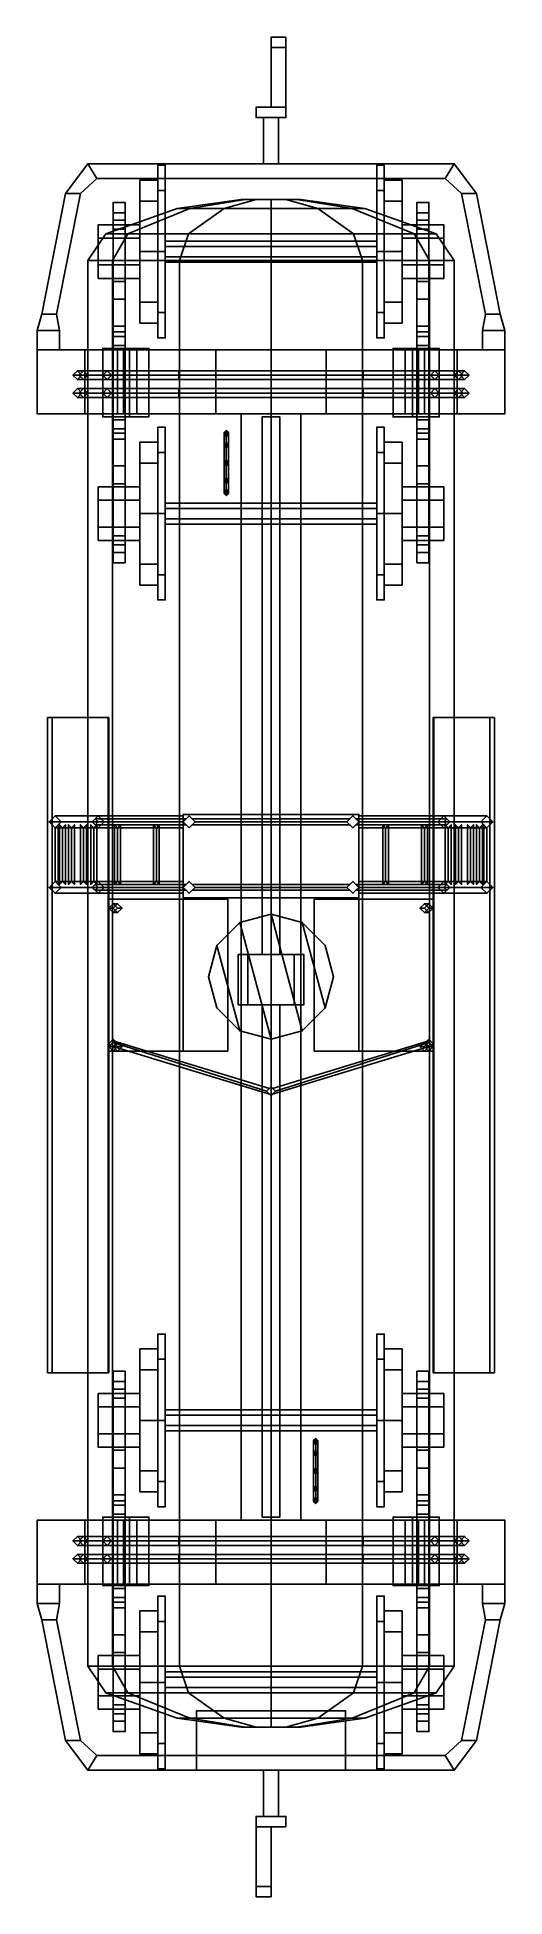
# Model space of a CAD drawing. Header units: millimetres. Extents: x -1.6 to 3, y -6.2 to 24.6.
# Drawn here: x -1.57 to 1.57, y -6.24 to 6.25 of the extents above.
import ezdxf

# ---------------------------------------------------------------- set-up
doc = ezdxf.new("R2010")
doc.units = ezdxf.units.MM
doc.layers.add('wheels', color=2, linetype='Continuous')

msp = doc.modelspace()

# ---------------------------------------------------------------- linework, layer by layer
for points in [[(0.1, 6.25, 1.15), (0.1, 6.25, 0.9), (0, 6.25, 0.9), (0, 6.25, 1.15)], [(0, 6.25, 0.9), (0, 6.18, 0.78), (0, 6.18, 1.31), (0, 6.25, 1.15)], [(0.1, 6.25, 0.9), (0.1, 6.18, 0.78), (0, 6.18, 0.78), (0, 6.25, 0.9)], [(0, 6.25, 1.15), (0, 6.18, 1.31), (0.1, 6.18, 1.31), (0.1, 6.25, 1.15)], [(0.1, 6.18, 1.31), (0.1, 6.18, 0.78), (0.1, 6.25, 0.9), (0.1, 6.25, 1.15)], [(0, 6.18, 0.78), (0, 5.78, 0.78), (0, 5.78, 1.31), (0, 6.18, 1.31)], [(0.1, 6.18, 0.78), (0.1, 5.78, 0.78), (0, 5.78, 0.78), (0, 6.18, 0.78)], [(0, 6.18, 1.31), (0, 5.78, 1.31), (0.1, 5.78, 1.31), (0.1, 6.18, 1.31)], [(0.1, 5.78, 1.31), (0.1, 5.78, 0.78), (0.1, 6.18, 0.78), (0.1, 6.18, 1.31)], [(0, 5.78, 1.31), (0, 5.78, 0.78), (-0.1, 5.78, 0.78), (-0.1, 5.78, 1.31)], [(-0.1, 5.78, 0.78), (-0.1, 5.71, 0.93), (-0.1, 5.71, 1.13), (-0.1, 5.78, 1.31)], [(0.1, 5.78, 0.78), (0.1, 5.71, 0.93), (-0.1, 5.71, 0.93), (-0.1, 5.78, 0.78)], [(-0.1, 5.78, 1.31), (-0.1, 5.71, 1.13), (0.1, 5.71, 1.13), (0.1, 5.78, 1.31)], [(0.1, 5.71, 1.13), (0.1, 5.71, 0.93), (0.1, 5.78, 0.78), (0.1, 5.78, 1.31)], [(-0.1, 5.71, 1.13), (-0.1, 5.71, 0.93), (0.1, 5.71, 0.93), (0.1, 5.71, 1.13)], [(-0.05, 5.71, 0.93), (-0.05, 5.4, 0.93), (-0.05, 5.4, 1.13), (-0.05, 5.71, 1.13)], [(0.05, 5.71, 0.93), (0.05, 5.4, 0.93), (-0.05, 5.4, 0.93), (-0.05, 5.71, 0.93)], [(-0.05, 5.71, 1.13), (-0.05, 5.4, 1.13), (0.05, 5.4, 1.13), (0.05, 5.71, 1.13)], [(0.05, 5.4, 1.13), (0.05, 5.4, 0.93), (0.05, 5.71, 0.93), (0.05, 5.71, 1.13)], [(-1.23, 5.4, 1.22), (-1.23, 5.4, 0.86), (-1.38, 5.2, 1), (-1.38, 5.2, 1.22)], [(-1.38, 5.2, 1), (-1.23, 5.4, 0.86), (-1.17, 5.3, 0.86), (-1.28, 5.2, 1)], [(-1.28, 5.2, 1.22), (-1.17, 5.3, 1.22), (-1.23, 5.4, 1.22), (-1.38, 5.2, 1.22)], [(1.23, 5.4, 0.86), (-1.23, 5.4, 0.86), (-1.23, 5.4, 1.22), (1.23, 5.4, 1.22)], [(1.17, 5.3, 0.86), (-1.17, 5.3, 0.86), (-1.23, 5.4, 0.86), (1.23, 5.4, 0.86)], [(1.23, 5.4, 1.22), (-1.23, 5.4, 1.22), (-1.17, 5.3, 1.22), (1.17, 5.3, 1.22)], [(1.28, 5.2, 1), (1.17, 5.3, 0.86), (1.23, 5.4, 0.86), (1.38, 5.2, 1)], [(1.38, 5.2, 1.22), (1.23, 5.4, 1.22), (1.17, 5.3, 1.22), (1.28, 5.2, 1.22)], [(1.38, 5.2, 1), (1.23, 5.4, 0.86), (1.23, 5.4, 1.22), (1.38, 5.2, 1.22)], [(-1.28, 5.2, 1), (-1.17, 5.3, 0.86), (-1.17, 5.3, 1.22), (-1.28, 5.2, 1.22)], [(-1.17, 5.3, 1.22), (-1.17, 5.3, 0.86), (1.17, 5.3, 0.86), (1.17, 5.3, 1.22)], [(1.17, 5.3, 1.22), (1.17, 5.3, 0.86), (1.28, 5.2, 1), (1.28, 5.2, 1.22)], [(-1.38, 5.2, 1.22), (-1.38, 5.2, 0.86), (-1.54, 4.39, 1), (-1.54, 4.39, 1.22)], [(-1.54, 4.39, 1), (-1.38, 5.2, 0.86), (-1.28, 5.2, 0.86), (-1.44, 4.39, 1)], [(-1.44, 4.39, 1.22), (-1.28, 5.2, 1.22), (-1.38, 5.2, 1.22), (-1.54, 4.39, 1.22)], [(-1.44, 4.39, 1), (-1.28, 5.2, 0.86), (-1.28, 5.2, 1.22), (-1.44, 4.39, 1.22)], [(-1.06, 5.14, 0.63), (-1.06, 4.9, 0.64), (-1.06, 4.9, 0.75), (-1.06, 5.02, 0.73)], [(-0.98, 5.14, 0.48), (-0.98, 5.07, 0.31), (-1.06, 5.07, 0.31), (-1.06, 5.14, 0.48)], [(-1.06, 5.07, 0.31), (-1.06, 4.96, 0.31), (-1.06, 4.96, 0.48), (-1.06, 5.14, 0.48)], [(-0.98, 5.14, 0.63), (-0.98, 5.14, 0.48), (-1.06, 5.14, 0.48), (-1.06, 5.14, 0.63)], [(-1.06, 5.14, 0.48), (-1.06, 4.96, 0.48), (-1.06, 4.9, 0.64), (-1.06, 5.14, 0.63)], [(-0.98, 5.02, 0.73), (-0.98, 5.14, 0.63), (-1.06, 5.14, 0.63), (-1.06, 5.02, 0.73)], [(-0.98, 4.9, 0.75), (-0.98, 4.9, 0.64), (-0.98, 5.14, 0.63), (-0.98, 5.02, 0.73)], [(-0.98, 4.96, 0.48), (-0.98, 4.96, 0.31), (-0.98, 5.07, 0.31), (-0.98, 5.14, 0.48)], [(-0.98, 4.9, 0.64), (-0.98, 4.96, 0.48), (-0.98, 5.14, 0.48), (-0.98, 5.14, 0.63)], [(-0.173, 5.16, 2.65), (-0.2, 5.16, 2.55), (-0.63, 5.1, 2.55), (-0.546, 5.1, 2.865)], [(-0.2, 5.16, 2.55), (-0.173, 5.16, 2.45), (-0.546, 5.1, 2.235), (-0.63, 5.1, 2.55)], [(-0.1, 5.16, 2.723), (-0.173, 5.16, 2.65), (-0.546, 5.1, 2.865), (-0.315, 5.1, 3.096)], [(-0.173, 5.16, 2.45), (-0.1, 5.16, 2.377), (-0.315, 5.1, 2.004), (-0.546, 5.1, 2.235)], [(0, 5.16, 2.75), (-0.1, 5.16, 2.723), (-0.315, 5.1, 3.096), (0, 5.1, 3.18)], [(-0.1, 5.16, 2.377), (0, 5.16, 2.35), (0, 5.1, 1.92), (-0.315, 5.1, 2.004)], [(0, 5.16, 2.75), (-0.2, 5.16, 2.55), (-0.173, 5.16, 2.65), (-0.1, 5.16, 2.723)], [(0.1, 5.16, 2.723), (-0.173, 5.16, 2.45), (-0.2, 5.16, 2.55), (0, 5.16, 2.75)], [(0.173, 5.16, 2.65), (-0.1, 5.16, 2.377), (-0.173, 5.16, 2.45), (0.1, 5.16, 2.723)], [(0.2, 5.16, 2.55), (0, 5.16, 2.35), (-0.1, 5.16, 2.377), (0.173, 5.16, 2.65)], [(0.1, 5.16, 2.723), (0, 5.16, 2.75), (0, 5.1, 3.18), (0.315, 5.1, 3.096)], [(0, 5.16, 2.35), (0.1, 5.16, 2.377), (0.315, 5.1, 2.004), (0, 5.1, 1.92)], [(0.173, 5.16, 2.45), (0.1, 5.16, 2.377), (0, 5.16, 2.35), (0.2, 5.16, 2.55)], [(0.173, 5.16, 2.65), (0.1, 5.16, 2.723), (0.315, 5.1, 3.096), (0.546, 5.1, 2.865)], [(0.1, 5.16, 2.377), (0.173, 5.16, 2.45), (0.546, 5.1, 2.235), (0.315, 5.1, 2.004)], [(0.2, 5.16, 2.55), (0.173, 5.16, 2.65), (0.546, 5.1, 2.865), (0.63, 5.1, 2.55)], [(0.173, 5.16, 2.45), (0.2, 5.16, 2.55), (0.63, 5.1, 2.55), (0.546, 5.1, 2.235)], [(0.98, 5.14, 0.63), (0.98, 4.9, 0.64), (0.98, 4.9, 0.75), (0.98, 5.02, 0.73)], [(1.06, 5.14, 0.48), (1.06, 5.07, 0.31), (0.98, 5.07, 0.31), (0.98, 5.14, 0.48)], [(0.98, 5.07, 0.31), (0.98, 4.96, 0.31), (0.98, 4.96, 0.48), (0.98, 5.14, 0.48)], [(1.06, 5.14, 0.63), (1.06, 5.14, 0.48), (0.98, 5.14, 0.48), (0.98, 5.14, 0.63)], [(0.98, 5.14, 0.48), (0.98, 4.96, 0.48), (0.98, 4.9, 0.64), (0.98, 5.14, 0.63)], [(1.06, 5.02, 0.73), (1.06, 5.14, 0.63), (0.98, 5.14, 0.63), (0.98, 5.02, 0.73)], [(1.06, 4.9, 0.75), (1.06, 4.9, 0.64), (1.06, 5.14, 0.63), (1.06, 5.02, 0.73)], [(1.06, 4.96, 0.48), (1.06, 4.96, 0.31), (1.06, 5.07, 0.31), (1.06, 5.14, 0.48)], [(1.06, 4.9, 0.64), (1.06, 4.96, 0.48), (1.06, 5.14, 0.48), (1.06, 5.14, 0.63)], [(1.28, 5.2, 1.22), (1.28, 5.2, 0.86), (1.44, 4.39, 1), (1.44, 4.39, 1.22)], [(1.44, 4.39, 1), (1.28, 5.2, 0.86), (1.38, 5.2, 0.86), (1.54, 4.39, 1)], [(1.54, 4.39, 1.22), (1.38, 5.2, 1.22), (1.28, 5.2, 1.22), (1.44, 4.39, 1.22)], [(1.54, 4.39, 1), (1.38, 5.2, 0.86), (1.38, 5.2, 1.22), (1.54, 4.39, 1.22)], [(-0.546, 5.1, 2.865), (-0.63, 5.1, 2.55), (-1.11, 4.93, 2.55), (-0.961, 4.93, 3.105)], [(-0.63, 5.1, 2.55), (-0.546, 5.1, 2.235), (-0.961, 4.93, 1.995), (-1.11, 4.93, 2.55)], [(-0.98, 5.07, 0.31), (-0.98, 4.96, 0.31), (-1.06, 4.96, 0.31), (-1.06, 5.07, 0.31)], [(-1.06, 5.02, 0.73), (-1.06, 4.9, 0.75), (-0.98, 4.9, 0.75), (-0.98, 5.02, 0.73)], [(-0.315, 5.1, 3.096), (-0.546, 5.1, 2.865), (-0.961, 4.93, 3.105), (-0.555, 4.93, 3.511)], [(-0.546, 5.1, 2.235), (-0.315, 5.1, 2.004), (-0.555, 4.93, 1.589), (-0.961, 4.93, 1.995)], [(0, 5.1, 3.18), (-0.315, 5.1, 3.096), (-0.555, 4.93, 3.511), (0, 4.93, 3.66)], [(-0.315, 5.1, 2.004), (0, 5.1, 1.92), (0, 4.93, 1.44), (-0.555, 4.93, 1.589)], [(0.315, 5.1, 3.096), (0, 5.1, 3.18), (0, 4.93, 3.66), (0.555, 4.93, 3.511)], [(0, 5.1, 1.92), (0.315, 5.1, 2.004), (0.555, 4.93, 1.589), (0, 4.93, 1.44)], [(0.546, 5.1, 2.865), (0.315, 5.1, 3.096), (0.555, 4.93, 3.511), (0.961, 4.93, 3.105)], [(0.315, 5.1, 2.004), (0.546, 5.1, 2.235), (0.961, 4.93, 1.995), (0.555, 4.93, 1.589)], [(0.63, 5.1, 2.55), (0.546, 5.1, 2.865), (0.961, 4.93, 3.105), (1.11, 4.93, 2.55)], [(0.546, 5.1, 2.235), (0.63, 5.1, 2.55), (1.11, 4.93, 2.55), (0.961, 4.93, 1.995)], [(1.06, 5.07, 0.31), (1.06, 4.96, 0.31), (0.98, 4.96, 0.31), (0.98, 5.07, 0.31)], [(0.98, 5.02, 0.73), (0.98, 4.9, 0.75), (1.06, 4.9, 0.75), (1.06, 5.02, 0.73)], [(-1.065, 4.75, 1.935), (-1.23, 4.75, 2.55), (-1.11, 4.93, 2.55), (-0.961, 4.93, 1.995)], [(-1.23, 4.75, 2.55), (-1.065, 4.75, 3.165), (-0.961, 4.93, 3.105), (-1.11, 4.93, 2.55)], [(-1.16, 4.9, 0.314), (-1.16, 4.99, 0.47), (-0.88, 4.99, 0.47), (-0.88, 4.9, 0.314)], [(-1.16, 4.9, 0.314), (-1.16, 4.72, 0.626), (-1.16, 4.9, 0.626), (-1.16, 4.99, 0.47)], [(-1.16, 4.99, 0.47), (-1.16, 4.9, 0.626), (-0.88, 4.9, 0.626), (-0.88, 4.99, 0.47)], [(-1.16, 4.72, 0.314), (-1.16, 4.63, 0.47), (-1.16, 4.72, 0.626), (-1.16, 4.9, 0.314)], [(-1.16, 4.72, 0.314), (-1.16, 4.9, 0.314), (-0.88, 4.9, 0.314), (-0.88, 4.72, 0.314)], [(-1.16, 4.9, 0.626), (-1.16, 4.72, 0.626), (-0.88, 4.72, 0.626), (-0.88, 4.9, 0.626)], [(-0.615, 4.75, 1.485), (-1.065, 4.75, 1.935), (-0.961, 4.93, 1.995), (-0.555, 4.93, 1.589)], [(-1.065, 4.75, 3.165), (-0.615, 4.75, 3.615), (-0.555, 4.93, 3.511), (-0.961, 4.93, 3.105)], [(-1.06, 4.96, 0.48), (-1.06, 4.96, 0.31), (-0.98, 4.96, 0.31), (-0.98, 4.96, 0.48)], [(-1.06, 4.9, 0.64), (-1.06, 4.96, 0.48), (-0.98, 4.96, 0.48), (-0.98, 4.9, 0.64)], [(-1.06, 4.9, 0.64), (-1.06, 4.49, 0.64), (-1.06, 4.49, 0.79), (-1.06, 4.9, 0.75)], [(-0.98, 4.9, 0.64), (-0.98, 4.61, 0.64), (-1.06, 4.61, 0.64), (-1.06, 4.9, 0.64)], [(-1.06, 4.9, 0.75), (-1.06, 4.49, 0.79), (-0.98, 4.49, 0.79), (-0.98, 4.9, 0.75)], [(-0.98, 4.49, 0.79), (-0.98, 4.49, 0.64), (-0.98, 4.9, 0.64), (-0.98, 4.9, 0.75)], [(0, 4.75, 1.32), (-0.615, 4.75, 1.485), (-0.555, 4.93, 1.589), (0, 4.93, 1.44)], [(-0.615, 4.75, 3.615), (0, 4.75, 3.78), (0, 4.93, 3.66), (-0.555, 4.93, 3.511)], [(0.615, 4.75, 1.485), (0, 4.75, 1.32), (0, 4.93, 1.44), (0.555, 4.93, 1.589)], [(0, 4.75, 3.78), (0.615, 4.75, 3.615), (0.555, 4.93, 3.511), (0, 4.93, 3.66)], [(1.065, 4.75, 1.935), (0.615, 4.75, 1.485), (0.555, 4.93, 1.589), (0.961, 4.93, 1.995)], [(0.615, 4.75, 3.615), (1.065, 4.75, 3.165), (0.961, 4.93, 3.105), (0.555, 4.93, 3.511)], [(1.16, 4.99, 0.47), (1.16, 4.9, 0.314), (0.88, 4.9, 0.314), (0.88, 4.99, 0.47)], [(1.16, 4.9, 0.626), (1.16, 4.99, 0.47), (0.88, 4.99, 0.47), (0.88, 4.9, 0.626)], [(1.16, 4.9, 0.314), (1.16, 4.72, 0.314), (0.88, 4.72, 0.314), (0.88, 4.9, 0.314)], [(1.16, 4.72, 0.626), (1.16, 4.9, 0.626), (0.88, 4.9, 0.626), (0.88, 4.72, 0.626)], [(1.23, 4.75, 2.55), (1.065, 4.75, 1.935), (0.961, 4.93, 1.995), (1.11, 4.93, 2.55)], [(1.065, 4.75, 3.165), (1.23, 4.75, 2.55), (1.11, 4.93, 2.55), (0.961, 4.93, 3.105)], [(0.98, 4.96, 0.48), (0.98, 4.96, 0.31), (1.06, 4.96, 0.31), (1.06, 4.96, 0.48)], [(0.98, 4.9, 0.64), (0.98, 4.96, 0.48), (1.06, 4.96, 0.48), (1.06, 4.9, 0.64)], [(0.98, 4.9, 0.64), (0.98, 4.49, 0.64), (0.98, 4.49, 0.79), (0.98, 4.9, 0.75)], [(1.06, 4.9, 0.64), (1.06, 4.61, 0.64), (0.98, 4.61, 0.64), (0.98, 4.9, 0.64)], [(0.98, 4.9, 0.75), (0.98, 4.49, 0.79), (1.06, 4.49, 0.79), (1.06, 4.9, 0.75)], [(1.06, 4.49, 0.79), (1.06, 4.49, 0.64), (1.06, 4.9, 0.64), (1.06, 4.9, 0.75)], [(1.16, 4.9, 0.314), (1.16, 4.99, 0.47), (1.16, 4.9, 0.626), (1.16, 4.72, 0.314)], [(1.16, 4.72, 0.314), (1.16, 4.9, 0.626), (1.16, 4.72, 0.626), (1.16, 4.63, 0.47)], [(-1.065, 4.75, 3.165), (-1.23, 4.75, 2.55), (-1.23, -4.69, 2.55), (-1.065, -4.69, 3.165)], [(-1.23, 4.75, 2.55), (-1.065, 4.75, 1.935), (-1.065, -4.69, 1.935), (-1.23, -4.69, 2.55)], [(-0.615, 4.75, 3.615), (-1.065, 4.75, 3.165), (-1.065, -4.69, 3.165), (-0.615, -4.69, 3.615)], [(-1.065, 4.75, 1.935), (-0.615, 4.75, 1.485), (-0.615, -4.69, 1.485), (-1.065, -4.69, 1.935)], [(0, 4.75, 3.78), (-0.615, 4.75, 3.615), (-0.615, -4.69, 3.615), (0, -4.69, 3.78)], [(-0.615, 4.75, 1.485), (0, 4.75, 1.32), (0, -4.69, 1.32), (-0.615, -4.69, 1.485)], [(0.615, 4.75, 3.615), (0, 4.75, 3.78), (0, -4.69, 3.78), (0.615, -4.69, 3.615)], [(0, 4.75, 1.32), (0.615, 4.75, 1.485), (0.615, -4.69, 1.485), (0, -4.69, 1.32)], [(1.065, 4.75, 3.165), (0.615, 4.75, 3.615), (0.615, -4.69, 3.615), (1.065, -4.69, 3.165)], [(0.615, 4.75, 1.485), (1.065, 4.75, 1.935), (1.065, -4.69, 1.935), (0.615, -4.69, 1.485)], [(1.23, 4.75, 2.55), (1.065, 4.75, 3.165), (1.065, -4.69, 3.165), (1.23, -4.69, 2.55)], [(1.065, 4.75, 1.935), (1.23, 4.75, 2.55), (1.23, -4.69, 2.55), (1.065, -4.69, 1.935)], [(-1.16, 4.63, 0.47), (-1.16, 4.72, 0.314), (-0.88, 4.72, 0.314), (-0.88, 4.63, 0.47)], [(-1.16, 4.72, 0.626), (-1.16, 4.63, 0.47), (-0.88, 4.63, 0.47), (-0.88, 4.72, 0.626)], [(1.16, 4.72, 0.314), (1.16, 4.63, 0.47), (0.88, 4.63, 0.47), (0.88, 4.72, 0.314)], [(1.16, 4.63, 0.47), (1.16, 4.72, 0.626), (0.88, 4.72, 0.626), (0.88, 4.63, 0.47)], [(-1.06, 4.31, 0.19), (-1.06, 4.2, 0.19), (-1.06, 4.49, 0.64), (-1.06, 4.61, 0.64)], [(-0.98, 4.61, 0.64), (-0.98, 4.31, 0.19), (-1.06, 4.31, 0.19), (-1.06, 4.61, 0.64)], [(-0.98, 4.49, 0.64), (-0.98, 4.2, 0.19), (-0.98, 4.31, 0.19), (-0.98, 4.61, 0.64)], [(1.06, 4.61, 0.64), (1.06, 4.31, 0.19), (0.98, 4.31, 0.19), (0.98, 4.61, 0.64)], [(0.98, 4.31, 0.19), (0.98, 4.2, 0.19), (0.98, 4.49, 0.64), (0.98, 4.61, 0.64)], [(1.06, 4.49, 0.64), (1.06, 4.2, 0.19), (1.06, 4.31, 0.19), (1.06, 4.61, 0.64)], [(-1.54, 4.39, 1), (-1.57, 4.28, 1), (-1.57, 4.28, 1.22), (-1.54, 4.39, 1.22)], [(-1.54, 4.39, 1.22), (-1.57, 4.28, 1.22), (-1.42, 4.28, 1.22), (-1.44, 4.39, 1.22)], [(-1.44, 4.39, 1), (-1.42, 4.28, 1), (-1.57, 4.28, 1), (-1.54, 4.39, 1)], [(-1.42, 4.28, 1.22), (-1.42, 4.28, 1), (-1.44, 4.39, 1), (-1.44, 4.39, 1.22)], [(-1.06, 4.49, 0.71), (-1.06, 3.37, 0.71), (-1.06, 3.37, 0.79), (-1.06, 4.49, 0.79)], [(-1.06, 4.49, 0.64), (-1.06, 4.27, 0.299), (-0.98, 4.27, 0.299), (-0.98, 4.49, 0.64)], [(-0.98, 4.49, 0.71), (-0.98, 3.37, 0.71), (-1.06, 3.37, 0.71), (-1.06, 4.49, 0.71)], [(-1.06, 4.49, 0.71), (-1.06, 4.49, 0.64), (-0.98, 4.49, 0.64), (-0.98, 4.49, 0.71)], [(-1.06, 4.49, 0.79), (-1.06, 3.37, 0.79), (-0.98, 3.37, 0.79), (-0.98, 4.49, 0.79)], [(-0.98, 3.37, 0.79), (-0.98, 3.37, 0.71), (-0.98, 4.49, 0.71), (-0.98, 4.49, 0.79)], [(0.98, 4.49, 0.71), (0.98, 3.37, 0.71), (0.98, 3.37, 0.79), (0.98, 4.49, 0.79)], [(0.98, 4.49, 0.64), (0.98, 4.27, 0.299), (1.06, 4.27, 0.299), (1.06, 4.49, 0.64)], [(1.06, 4.49, 0.71), (1.06, 3.37, 0.71), (0.98, 3.37, 0.71), (0.98, 4.49, 0.71)], [(0.98, 4.49, 0.71), (0.98, 4.49, 0.64), (1.06, 4.49, 0.64), (1.06, 4.49, 0.71)], [(0.98, 4.49, 0.79), (0.98, 3.37, 0.79), (1.06, 3.37, 0.79), (1.06, 4.49, 0.79)], [(1.06, 3.37, 0.79), (1.06, 3.37, 0.71), (1.06, 4.49, 0.71), (1.06, 4.49, 0.79)], [(1.44, 4.39, 1), (1.42, 4.28, 1), (1.42, 4.28, 1.22), (1.44, 4.39, 1.22)], [(1.54, 4.39, 1), (1.57, 4.28, 1), (1.42, 4.28, 1), (1.44, 4.39, 1)], [(1.44, 4.39, 1.22), (1.42, 4.28, 1.22), (1.57, 4.28, 1.22), (1.54, 4.39, 1.22)], [(1.57, 4.28, 1.22), (1.57, 4.28, 1), (1.54, 4.39, 1), (1.54, 4.39, 1.22)], [(-1.57, 4.28, 1), (-1.57, 4.15, 1), (-1.57, 4.15, 1.22), (-1.57, 4.28, 1.22)], [(-1.57, 4.28, 1.22), (-1.57, 4.15, 1.22), (-1.42, 4.15, 1.22), (-1.42, 4.28, 1.22)], [(-1.42, 4.28, 1), (-1.42, 4.15, 1), (-1.57, 4.15, 1), (-1.57, 4.28, 1)], [(-1.42, 4.15, 1.22), (-1.42, 4.15, 1), (-1.42, 4.28, 1), (-1.42, 4.28, 1.22)], [(-1.06, 4.24, 0.09), (-1.06, 3.62, 0.09), (-1.06, 3.55, 0.19), (-1.06, 4.31, 0.19)], [(-0.98, 4.31, 0.19), (-0.98, 4.24, 0.09), (-1.06, 4.24, 0.09), (-1.06, 4.31, 0.19)], [(-0.98, 4.27, 0.71), (-0.98, 4.27, 0.299), (-1.06, 4.27, 0.299), (-1.06, 4.27, 0.71)], [(-1.06, 4.27, 0.19), (-1.06, 4.18, 0.19), (-1.06, 4.18, 0.71), (-1.06, 4.27, 0.71)], [(-0.98, 3.55, 0.19), (-0.98, 3.62, 0.09), (-0.98, 4.24, 0.09), (-0.98, 4.31, 0.19)], [(-0.98, 4.18, 0.71), (-0.98, 4.18, 0.19), (-0.98, 4.27, 0.19), (-0.98, 4.27, 0.71)], [(1.06, 4.31, 0.19), (1.06, 4.24, 0.09), (0.98, 4.24, 0.09), (0.98, 4.31, 0.19)], [(0.98, 4.24, 0.09), (0.98, 3.62, 0.09), (0.98, 3.55, 0.19), (0.98, 4.31, 0.19)], [(1.06, 4.27, 0.71), (1.06, 4.27, 0.299), (0.98, 4.27, 0.299), (0.98, 4.27, 0.71)], [(0.98, 4.27, 0.19), (0.98, 4.18, 0.19), (0.98, 4.18, 0.71), (0.98, 4.27, 0.71)], [(1.06, 3.55, 0.19), (1.06, 3.62, 0.09), (1.06, 4.24, 0.09), (1.06, 4.31, 0.19)], [(1.06, 4.18, 0.71), (1.06, 4.18, 0.19), (1.06, 4.27, 0.19), (1.06, 4.27, 0.71)], [(1.42, 4.28, 1), (1.42, 4.15, 1), (1.42, 4.15, 1.22), (1.42, 4.28, 1.22)], [(1.57, 4.28, 1), (1.57, 4.15, 1), (1.42, 4.15, 1), (1.42, 4.28, 1)], [(1.42, 4.28, 1.22), (1.42, 4.15, 1.22), (1.57, 4.15, 1.22), (1.57, 4.28, 1.22)], [(1.57, 4.15, 1.22), (1.57, 4.15, 1), (1.57, 4.28, 1), (1.57, 4.28, 1.22)], [(-1.57, 4.15, 1), (-1.57, 3.72, 1), (-1.57, 3.72, 1.22), (-1.57, 4.15, 1.22)], [(-1.25, 4.15, 0.94), (-1.25, 3.72, 0.94), (-1.57, 3.72, 1.06), (-1.57, 4.15, 1.06)], [(-1.42, 4.15, 1), (-1.42, 4.15, 1.004), (-1.57, 4.15, 1.06), (-1.57, 4.15, 1)], [(-1.57, 3.72, 1.22), (-0.99, 3.72, 1.22), (-0.99, 4.15, 1.22), (-1.57, 4.15, 1.22)], [(1.42, 4.15, 1.22), (1.42, 4.15, 1.004), (-1.42, 4.15, 1.004), (-1.42, 4.15, 1.22)], [(1.42, 4.15, 1.004), (1.25, 4.15, 0.94), (-1.25, 4.15, 0.94), (-1.42, 4.15, 1.004)], [(1.25, 4.15, 0.94), (1.25, 3.72, 0.94), (-1.25, 3.72, 0.94), (-1.25, 4.15, 0.94)], [(-1.13, 4.16, 0.67), (-1.13, 4.16, 0.25), (-1.13, 3.7, 0.25), (-1.13, 3.7, 0.67)], [(-0.82, 4.16, 0.67), (-0.82, 4.16, 0.25), (-1.13, 4.16, 0.25), (-1.13, 4.16, 0.67)], [(-1.13, 3.7, 0.25), (-1.13, 4.16, 0.25), (-0.82, 4.16, 0.25), (-0.82, 3.7, 0.25)], [(-0.95, 3.7, 0.67), (-0.95, 4.16, 0.67), (-1.13, 4.16, 0.67), (-1.13, 3.7, 0.67)], [(-0.98, 4.24, 0.09), (-0.98, 3.62, 0.09), (-1.06, 3.62, 0.09), (-1.06, 4.24, 0.09)], [(-1.06, 4.18, 0.71), (-1.06, 4.18, 0.19), (-0.98, 4.18, 0.19), (-0.98, 4.18, 0.71)], [(-1.06, 4.18, 0.19), (-1.06, 3.55, 0.19), (-0.98, 3.55, 0.19), (-0.98, 4.18, 0.19)], [(-0.9, 4.15, 1.58), (-0.37, 4.15, 1.22), (-0.99, 4.15, 1.22), (-1.03, 4.15, 1.29)], [(-1.03, 4.15, 1.29), (-0.99, 4.15, 1.22), (-0.99, 3.72, 1.22), (-1.03, 3.72, 1.29)], [(-1.03, 3.72, 1.29), (-0.9, 3.72, 1.58), (-0.9, 4.15, 1.58), (-1.03, 4.15, 1.29)], [(-0.99, 4.15, 1.22), (-0.99, 3.72, 1.22), (0.37, 3.72, 1.22), (0.37, 4.15, 1.22)], [(-0.82, 4.16, 0.92), (-0.82, 4.16, 0.67), (-0.95, 4.16, 0.67), (-0.95, 4.16, 0.92)], [(-0.95, 4.16, 0.92), (-0.95, 4.16, 0.67), (-0.95, 3.7, 0.67), (-0.95, 3.7, 0.92)], [(-0.9, 3.72, 1.58), (-0.37, 3.72, 1.22), (-0.37, 4.15, 1.22), (-0.9, 4.15, 1.58)], [(-0.82, 3.7, 0.67), (-0.82, 4.16, 0.67), (-0.82, 4.16, 0.92), (-0.82, 3.7, 0.92)], [(-0.82, 3.7, 0.25), (-0.82, 4.16, 0.25), (-0.82, 4.16, 0.67), (-0.82, 3.7, 0.67)], [(0.9, 4.15, 1.58), (0.37, 4.15, 1.22), (0.37, 3.72, 1.22), (0.9, 3.72, 1.58)], [(0.99, 4.15, 1.22), (0.37, 4.15, 1.22), (0.9, 4.15, 1.58), (1.03, 4.15, 1.29)], [(0.95, 4.16, 0.92), (0.95, 4.16, 0.67), (0.82, 4.16, 0.67), (0.82, 4.16, 0.92)], [(0.82, 4.16, 0.67), (0.82, 3.7, 0.67), (0.82, 3.7, 0.92), (0.82, 4.16, 0.92)], [(1.13, 4.16, 0.67), (1.13, 4.16, 0.25), (0.82, 4.16, 0.25), (0.82, 4.16, 0.67)], [(0.82, 4.16, 0.25), (0.82, 3.7, 0.25), (0.82, 3.7, 0.67), (0.82, 4.16, 0.67)], [(1.13, 4.16, 0.25), (1.13, 3.7, 0.25), (0.82, 3.7, 0.25), (0.82, 4.16, 0.25)], [(1.03, 4.15, 1.29), (0.9, 4.15, 1.58), (0.9, 3.72, 1.58), (1.03, 3.72, 1.29)], [(0.95, 3.7, 0.92), (0.95, 3.7, 0.67), (0.95, 4.16, 0.67), (0.95, 4.16, 0.92)], [(0.95, 4.16, 0.67), (0.95, 3.7, 0.67), (1.13, 3.7, 0.67), (1.13, 4.16, 0.67)], [(1.06, 4.24, 0.09), (1.06, 3.62, 0.09), (0.98, 3.62, 0.09), (0.98, 4.24, 0.09)], [(0.98, 4.18, 0.71), (0.98, 4.18, 0.19), (1.06, 4.18, 0.19), (1.06, 4.18, 0.71)], [(0.98, 4.18, 0.19), (0.98, 3.55, 0.19), (1.06, 3.55, 0.19), (1.06, 4.18, 0.19)], [(1.03, 3.72, 1.29), (0.99, 3.72, 1.22), (0.99, 4.15, 1.22), (1.03, 4.15, 1.29)], [(0.99, 3.72, 1.22), (1.57, 3.72, 1.22), (1.57, 4.15, 1.22), (0.99, 4.15, 1.22)], [(1.13, 3.7, 0.67), (1.13, 3.7, 0.25), (1.13, 4.16, 0.25), (1.13, 4.16, 0.67)], [(1.57, 3.72, 1.06), (1.25, 3.72, 0.94), (1.25, 4.15, 0.94), (1.57, 4.15, 1.06)], [(1.57, 4.15, 1), (1.57, 4.15, 1.06), (1.42, 4.15, 1.004), (1.42, 4.15, 1)], [(1.57, 3.72, 1.22), (1.57, 3.72, 1.06), (1.57, 4.15, 1.06), (1.57, 4.15, 1.22)], [(-1.3, 4.01, 1.22), (-1.33, 3.98, 1.22), (-1.29, 3.98, 2.55), (-1.26, 4.01, 2.55)], [(-1.27, 3.98, 1.22), (-1.3, 4.01, 1.22), (-1.26, 4.01, 2.55), (-1.23, 3.98, 2.55)], [(-1.26, 4.01, 2.55), (-1.29, 3.98, 2.55), (-1.13, 3.98, 3.17), (-1.1, 4.01, 3.17)], [(-1.23, 3.98, 2.55), (-1.26, 4.01, 2.55), (-1.1, 4.01, 3.17), (-1.07, 3.98, 3.17)], [(-1.1, 4.01, 3.17), (-1.13, 3.98, 3.17), (-0.62, 3.98, 3.68), (-0.62, 4.01, 3.65)], [(-1.07, 3.98, 3.17), (-1.1, 4.01, 3.17), (-0.62, 4.01, 3.65), (-0.62, 3.98, 3.62)], [(-0.62, 3.98, 3.62), (-0.62, 4.01, 3.65), (0, 4.01, 3.81), (0, 3.98, 3.78)], [(-0.62, 4.01, 3.65), (-0.62, 3.98, 3.68), (0, 3.98, 3.84), (0, 4.01, 3.81)], [(0.62, 4.01, 3.65), (0.62, 3.98, 3.62), (0, 3.98, 3.78), (0, 4.01, 3.81)], [(0.62, 3.98, 3.68), (0.62, 4.01, 3.65), (0, 4.01, 3.81), (0, 3.98, 3.84)], [(1.1, 4.01, 3.17), (1.07, 3.98, 3.17), (0.62, 3.98, 3.62), (0.62, 4.01, 3.65)], [(1.13, 3.98, 3.17), (1.1, 4.01, 3.17), (0.62, 4.01, 3.65), (0.62, 3.98, 3.68)], [(1.26, 4.01, 2.55), (1.23, 3.98, 2.55), (1.07, 3.98, 3.17), (1.1, 4.01, 3.17)], [(1.29, 3.98, 2.55), (1.26, 4.01, 2.55), (1.1, 4.01, 3.17), (1.13, 3.98, 3.17)], [(1.3, 4.01, 1.22), (1.27, 3.98, 1.22), (1.23, 3.98, 2.55), (1.26, 4.01, 2.55)], [(1.33, 3.98, 1.22), (1.3, 4.01, 1.22), (1.26, 4.01, 2.55), (1.29, 3.98, 2.55)], [(-1.33, 3.98, 1.22), (-1.3, 3.95, 1.22), (-1.26, 3.95, 2.55), (-1.29, 3.98, 2.55)], [(-1.3, 3.89, 1.22), (-1.33, 3.86, 1.22), (-1.29, 3.86, 2.55), (-1.26, 3.89, 2.55)], [(-1.3, 3.95, 1.22), (-1.27, 3.98, 1.22), (-1.23, 3.98, 2.55), (-1.26, 3.95, 2.55)], [(-1.27, 3.86, 1.22), (-1.3, 3.89, 1.22), (-1.26, 3.89, 2.55), (-1.23, 3.86, 2.55)], [(-1.29, 3.98, 2.55), (-1.26, 3.95, 2.55), (-1.1, 3.95, 3.17), (-1.13, 3.98, 3.17)], [(-1.26, 3.89, 2.55), (-1.29, 3.86, 2.55), (-1.13, 3.86, 3.17), (-1.1, 3.89, 3.17)], [(-1.26, 3.95, 2.55), (-1.23, 3.98, 2.55), (-1.07, 3.98, 3.17), (-1.1, 3.95, 3.17)], [(-1.23, 3.86, 2.55), (-1.26, 3.89, 2.55), (-1.1, 3.89, 3.17), (-1.07, 3.86, 3.17)], [(-1.13, 3.98, 3.17), (-1.1, 3.95, 3.17), (-0.62, 3.95, 3.65), (-0.62, 3.98, 3.68)], [(-1.1, 3.89, 3.17), (-1.13, 3.86, 3.17), (-0.62, 3.86, 3.68), (-0.62, 3.89, 3.65)], [(-1.1, 3.95, 3.17), (-1.07, 3.98, 3.17), (-0.62, 3.98, 3.62), (-0.62, 3.95, 3.65)], [(-1.07, 3.86, 3.17), (-1.1, 3.89, 3.17), (-0.62, 3.89, 3.65), (-0.62, 3.86, 3.62)], [(-0.62, 3.98, 3.68), (-0.62, 3.95, 3.65), (0, 3.95, 3.81), (0, 3.98, 3.84)], [(-0.62, 3.95, 3.65), (-0.62, 3.98, 3.62), (0, 3.98, 3.78), (0, 3.95, 3.81)], [(-0.62, 3.86, 3.62), (-0.62, 3.89, 3.65), (0, 3.89, 3.81), (0, 3.86, 3.78)], [(-0.62, 3.89, 3.65), (-0.62, 3.86, 3.68), (0, 3.86, 3.84), (0, 3.89, 3.81)], [(0.62, 3.95, 3.65), (0.62, 3.98, 3.68), (0, 3.98, 3.84), (0, 3.95, 3.81)], [(0.62, 3.98, 3.62), (0.62, 3.95, 3.65), (0, 3.95, 3.81), (0, 3.98, 3.78)], [(0.62, 3.89, 3.65), (0.62, 3.86, 3.62), (0, 3.86, 3.78), (0, 3.89, 3.81)], [(0.62, 3.86, 3.68), (0.62, 3.89, 3.65), (0, 3.89, 3.81), (0, 3.86, 3.84)], [(1.1, 3.95, 3.17), (1.13, 3.98, 3.17), (0.62, 3.98, 3.68), (0.62, 3.95, 3.65)], [(1.07, 3.98, 3.17), (1.1, 3.95, 3.17), (0.62, 3.95, 3.65), (0.62, 3.98, 3.62)], [(1.1, 3.89, 3.17), (1.07, 3.86, 3.17), (0.62, 3.86, 3.62), (0.62, 3.89, 3.65)], [(1.13, 3.86, 3.17), (1.1, 3.89, 3.17), (0.62, 3.89, 3.65), (0.62, 3.86, 3.68)], [(1.23, 3.98, 2.55), (1.26, 3.95, 2.55), (1.1, 3.95, 3.17), (1.07, 3.98, 3.17)], [(1.26, 3.89, 2.55), (1.23, 3.86, 2.55), (1.07, 3.86, 3.17), (1.1, 3.89, 3.17)], [(1.26, 3.95, 2.55), (1.29, 3.98, 2.55), (1.13, 3.98, 3.17), (1.1, 3.95, 3.17)], [(1.29, 3.86, 2.55), (1.26, 3.89, 2.55), (1.1, 3.89, 3.17), (1.13, 3.86, 3.17)], [(1.27, 3.98, 1.22), (1.3, 3.95, 1.22), (1.26, 3.95, 2.55), (1.23, 3.98, 2.55)], [(1.3, 3.89, 1.22), (1.27, 3.86, 1.22), (1.23, 3.86, 2.55), (1.26, 3.89, 2.55)], [(1.3, 3.95, 1.22), (1.33, 3.98, 1.22), (1.29, 3.98, 2.55), (1.26, 3.95, 2.55)], [(1.33, 3.86, 1.22), (1.3, 3.89, 1.22), (1.26, 3.89, 2.55), (1.29, 3.86, 2.55)], [(-1.33, 3.86, 1.22), (-1.3, 3.83, 1.22), (-1.26, 3.83, 2.55), (-1.29, 3.86, 2.55)], [(-1.3, 3.83, 1.22), (-1.27, 3.86, 1.22), (-1.23, 3.86, 2.55), (-1.26, 3.83, 2.55)], [(-1.29, 3.86, 2.55), (-1.26, 3.83, 2.55), (-1.1, 3.83, 3.17), (-1.13, 3.86, 3.17)], [(-1.26, 3.83, 2.55), (-1.23, 3.86, 2.55), (-1.07, 3.86, 3.17), (-1.1, 3.83, 3.17)], [(-1.13, 3.86, 3.17), (-1.1, 3.83, 3.17), (-0.62, 3.83, 3.65), (-0.62, 3.86, 3.68)], [(-1.1, 3.83, 3.17), (-1.07, 3.86, 3.17), (-0.62, 3.86, 3.62), (-0.62, 3.83, 3.65)], [(-0.62, 3.86, 3.68), (-0.62, 3.83, 3.65), (0, 3.83, 3.81), (0, 3.86, 3.84)], [(-0.62, 3.83, 3.65), (-0.62, 3.86, 3.62), (0, 3.86, 3.78), (0, 3.83, 3.81)], [(0.62, 3.83, 3.65), (0.62, 3.86, 3.68), (0, 3.86, 3.84), (0, 3.83, 3.81)], [(0.62, 3.86, 3.62), (0.62, 3.83, 3.65), (0, 3.83, 3.81), (0, 3.86, 3.78)], [(1.1, 3.83, 3.17), (1.13, 3.86, 3.17), (0.62, 3.86, 3.68), (0.62, 3.83, 3.65)], [(1.07, 3.86, 3.17), (1.1, 3.83, 3.17), (0.62, 3.83, 3.65), (0.62, 3.86, 3.62)], [(1.23, 3.86, 2.55), (1.26, 3.83, 2.55), (1.1, 3.83, 3.17), (1.07, 3.86, 3.17)], [(1.26, 3.83, 2.55), (1.29, 3.86, 2.55), (1.13, 3.86, 3.17), (1.1, 3.83, 3.17)], [(1.27, 3.86, 1.22), (1.3, 3.83, 1.22), (1.26, 3.83, 2.55), (1.23, 3.86, 2.55)], [(1.3, 3.83, 1.22), (1.33, 3.86, 1.22), (1.29, 3.86, 2.55), (1.26, 3.83, 2.55)], [(-1.57, 3.72, 1.22), (-1.57, 3.72, 1.06), (1.57, 3.72, 1.06), (1.57, 3.72, 1.22)], [(-1.57, 3.72, 1.06), (-1.25, 3.72, 0.94), (1.25, 3.72, 0.94), (1.57, 3.72, 1.06)], [(-1.13, 3.7, 0.67), (-1.13, 3.7, 0.25), (-0.82, 3.7, 0.25), (-0.82, 3.7, 0.67)], [(-0.98, 3.68, 0.71), (-0.98, 3.68, 0.19), (-1.06, 3.68, 0.19), (-1.06, 3.68, 0.71)], [(-1.06, 3.68, 0.71), (-1.06, 3.68, 0.19), (-1.06, 3.59, 0.19), (-1.06, 3.59, 0.71)], [(-1.06, 3.37, 0.64), (-1.06, 3.66, 0.19), (-1.06, 3.55, 0.19), (-1.06, 3.25, 0.64)], [(-0.99, 3.72, 1.22), (-0.37, 3.72, 1.22), (-0.9, 3.72, 1.58), (-1.03, 3.72, 1.29)], [(-0.98, 3.59, 0.19), (-0.98, 3.68, 0.19), (-0.98, 3.68, 0.71), (-0.98, 3.59, 0.71)], [(-0.98, 3.55, 0.19), (-0.98, 3.66, 0.19), (-0.98, 3.37, 0.64), (-0.98, 3.25, 0.64)], [(-0.95, 3.7, 0.92), (-0.95, 3.7, 0.67), (-0.82, 3.7, 0.67), (-0.82, 3.7, 0.92)], [(-0.2, 3.72, 1.2), (-0.2, -3.71, 1.2), (-0.2, -3.71, 1.32), (-0.2, 3.72, 1.32)], [(0.2, 3.72, 1.2), (0.2, -3.71, 1.2), (-0.2, -3.71, 1.2), (-0.2, 3.72, 1.2)], [(-0.2, 3.72, 1.32), (-0.2, -3.71, 1.32), (0.2, -3.71, 1.32), (0.2, 3.72, 1.32)], [(0, 3.7, 0.9), (-0.06, 3.7, 0.84), (-0.06, 0.09, 0.84), (0, 0.09, 0.9)], [(-0.06, 3.7, 0.84), (0, 3.7, 0.78), (0, 0.09, 0.78), (-0.06, 0.09, 0.84)], [(0.06, 3.7, 0.84), (0, 3.7, 0.9), (0, 0.09, 0.9), (0.06, 0.09, 0.84)], [(0, 3.7, 0.78), (0.06, 3.7, 0.84), (0.06, 0.09, 0.84), (0, 0.09, 0.78)], [(0.2, -3.71, 1.32), (0.2, -3.71, 1.2), (0.2, 3.72, 1.2), (0.2, 3.72, 1.32)], [(0.9, 3.72, 1.58), (0.37, 3.72, 1.22), (0.99, 3.72, 1.22), (1.03, 3.72, 1.29)], [(0.82, 3.7, 0.92), (0.82, 3.7, 0.67), (0.95, 3.7, 0.67), (0.95, 3.7, 0.92)], [(0.82, 3.7, 0.67), (0.82, 3.7, 0.25), (1.13, 3.7, 0.25), (1.13, 3.7, 0.67)], [(1.06, 3.68, 0.71), (1.06, 3.68, 0.19), (0.98, 3.68, 0.19), (0.98, 3.68, 0.71)], [(0.98, 3.68, 0.71), (0.98, 3.68, 0.19), (0.98, 3.59, 0.19), (0.98, 3.59, 0.71)], [(0.98, 3.37, 0.64), (0.98, 3.66, 0.19), (0.98, 3.55, 0.19), (0.98, 3.25, 0.64)], [(1.06, 3.59, 0.19), (1.06, 3.68, 0.19), (1.06, 3.68, 0.71), (1.06, 3.59, 0.71)], [(1.06, 3.55, 0.19), (1.06, 3.66, 0.19), (1.06, 3.37, 0.64), (1.06, 3.25, 0.64)], [(-1.06, 3.55, 0.19), (-1.06, 3.62, 0.09), (-0.98, 3.62, 0.09), (-0.98, 3.55, 0.19)], [(-1.06, 3.59, 0.71), (-1.06, 3.59, 0.299), (-0.98, 3.59, 0.299), (-0.98, 3.59, 0.71)], [(-0.98, 3.37, 0.64), (-0.98, 3.59, 0.299), (-1.06, 3.59, 0.299), (-1.06, 3.37, 0.64)], [(-1.06, 3.25, 0.64), (-1.06, 3.55, 0.19), (-0.98, 3.55, 0.19), (-0.98, 3.25, 0.64)], [(-0.3, 3.525, 0.874), (-0.315, 3.516, 0.886), (-0.315, 3.594, 1.126), (-0.3, 3.609, 1.131)], [(-0.3, 3.609, 1.131), (-0.315, 3.594, 1.126), (-0.315, 3.39, 1.275), (-0.3, 3.39, 1.29)], [(-0.3, 3.385, 1.043), (-0.315, 3.38, 1.057), (-0.315, 3.594, 1.126), (-0.3, 3.574, 1.104)], [(-0.315, 3.38, 1.057), (-0.3, 3.376, 1.071), (-0.3, 3.565, 1.133), (-0.315, 3.594, 1.126)], [(-0.315, 3.516, 0.886), (-0.3, 3.508, 0.898), (-0.3, 3.58, 1.122), (-0.315, 3.594, 1.126)], [(-0.315, 3.594, 1.126), (-0.3, 3.58, 1.122), (-0.3, 3.39, 1.26), (-0.315, 3.39, 1.275)], [(-0.3, 3.255, 0.874), (-0.315, 3.264, 0.886), (-0.315, 3.516, 0.886), (-0.3, 3.525, 0.874)], [(-0.3, 3.372, 1.059), (-0.315, 3.384, 1.068), (-0.315, 3.516, 0.886), (-0.3, 3.489, 0.898)], [(-0.315, 3.384, 1.068), (-0.3, 3.396, 1.077), (-0.3, 3.513, 0.916), (-0.315, 3.516, 0.886)], [(-0.315, 3.264, 0.886), (-0.3, 3.272, 0.898), (-0.3, 3.508, 0.898), (-0.315, 3.516, 0.886)], [(-0.285, 3.516, 0.886), (-0.3, 3.525, 0.874), (-0.3, 3.609, 1.131), (-0.285, 3.594, 1.126)], [(-0.285, 3.594, 1.126), (-0.3, 3.609, 1.131), (-0.3, 3.39, 1.29), (-0.285, 3.39, 1.275)], [(-0.285, 3.38, 1.057), (-0.3, 3.385, 1.043), (-0.3, 3.574, 1.104), (-0.285, 3.594, 1.126)], [(-0.3, 3.376, 1.071), (-0.285, 3.38, 1.057), (-0.285, 3.594, 1.126), (-0.3, 3.565, 1.133)], [(-0.3, 3.508, 0.898), (-0.285, 3.516, 0.886), (-0.285, 3.594, 1.126), (-0.3, 3.58, 1.122)], [(-0.3, 3.58, 1.122), (-0.285, 3.594, 1.126), (-0.285, 3.39, 1.275), (-0.3, 3.39, 1.26)], [(-0.285, 3.264, 0.886), (-0.3, 3.255, 0.874), (-0.3, 3.525, 0.874), (-0.285, 3.516, 0.886)], [(-0.285, 3.384, 1.068), (-0.3, 3.372, 1.059), (-0.3, 3.489, 0.898), (-0.285, 3.516, 0.886)], [(-0.3, 3.396, 1.077), (-0.285, 3.384, 1.068), (-0.285, 3.516, 0.886), (-0.3, 3.513, 0.916)], [(-0.3, 3.272, 0.898), (-0.285, 3.264, 0.886), (-0.285, 3.516, 0.886), (-0.3, 3.508, 0.898)], [(0.98, 3.55, 0.19), (0.98, 3.62, 0.09), (1.06, 3.62, 0.09), (1.06, 3.55, 0.19)], [(1.06, 3.37, 0.64), (1.06, 3.59, 0.299), (0.98, 3.59, 0.299), (0.98, 3.37, 0.64)], [(0.98, 3.59, 0.71), (0.98, 3.59, 0.299), (1.06, 3.59, 0.299), (1.06, 3.59, 0.71)], [(0.98, 3.25, 0.64), (0.98, 3.55, 0.19), (1.06, 3.55, 0.19), (1.06, 3.25, 0.64)], [(-0.315, 3.396, 1.068), (-0.3, 3.408, 1.059), (-0.3, 3.291, 0.898), (-0.315, 3.264, 0.886)], [(-0.3, 3.405, 1.05), (-0.315, 3.39, 1.05), (-0.315, 3.39, 1.275), (-0.3, 3.405, 1.249)], [(-0.3, 3.404, 1.071), (-0.315, 3.4, 1.057), (-0.315, 3.186, 1.126), (-0.3, 3.215, 1.133)], [(-0.315, 3.4, 1.057), (-0.3, 3.395, 1.043), (-0.3, 3.206, 1.104), (-0.315, 3.186, 1.126)], [(-0.3, 3.384, 1.077), (-0.315, 3.396, 1.068), (-0.315, 3.264, 0.886), (-0.3, 3.267, 0.916)], [(-0.315, 3.39, 1.05), (-0.3, 3.375, 1.05), (-0.3, 3.375, 1.249), (-0.315, 3.39, 1.275)], [(-0.315, 3.39, 1.275), (-0.3, 3.39, 1.26), (-0.3, 3.2, 1.122), (-0.315, 3.186, 1.126)], [(-0.3, 3.39, 1.29), (-0.315, 3.39, 1.275), (-0.315, 3.186, 1.126), (-0.3, 3.171, 1.131)], [(-0.3, 3.408, 1.059), (-0.285, 3.396, 1.068), (-0.285, 3.264, 0.886), (-0.3, 3.291, 0.898)], [(-0.285, 3.39, 1.05), (-0.3, 3.405, 1.05), (-0.3, 3.405, 1.249), (-0.285, 3.39, 1.275)], [(-0.285, 3.4, 1.057), (-0.3, 3.404, 1.071), (-0.3, 3.215, 1.133), (-0.285, 3.186, 1.126)], [(-0.3, 3.395, 1.043), (-0.285, 3.4, 1.057), (-0.285, 3.186, 1.126), (-0.3, 3.206, 1.104)], [(-0.285, 3.396, 1.068), (-0.3, 3.384, 1.077), (-0.3, 3.267, 0.916), (-0.285, 3.264, 0.886)], [(-0.3, 3.375, 1.05), (-0.285, 3.39, 1.05), (-0.285, 3.39, 1.275), (-0.3, 3.375, 1.249)], [(-0.3, 3.39, 1.26), (-0.285, 3.39, 1.275), (-0.285, 3.186, 1.126), (-0.3, 3.2, 1.122)], [(-0.285, 3.39, 1.275), (-0.3, 3.39, 1.29), (-0.3, 3.171, 1.131), (-0.285, 3.186, 1.126)], [(-1.06, 3.37, 0.79), (-1.06, 3.37, 0.64), (-1.06, 2.96, 0.64), (-1.06, 2.96, 0.75)], [(-0.98, 3.37, 0.71), (-0.98, 3.37, 0.64), (-1.06, 3.37, 0.64), (-1.06, 3.37, 0.71)], [(-0.98, 2.96, 0.75), (-0.98, 3.37, 0.79), (-1.06, 3.37, 0.79), (-1.06, 2.96, 0.75)], [(-1.06, 2.96, 0.64), (-1.06, 3.25, 0.64), (-0.98, 3.25, 0.64), (-0.98, 2.96, 0.64)], [(-0.98, 2.96, 0.64), (-0.98, 3.37, 0.64), (-0.98, 3.37, 0.79), (-0.98, 2.96, 0.75)], [(-0.315, 3.186, 1.126), (-0.3, 3.2, 1.122), (-0.3, 3.272, 0.898), (-0.315, 3.264, 0.886)], [(-0.3, 3.171, 1.131), (-0.315, 3.186, 1.126), (-0.315, 3.264, 0.886), (-0.3, 3.255, 0.874)], [(-0.3, 3.2, 1.122), (-0.285, 3.186, 1.126), (-0.285, 3.264, 0.886), (-0.3, 3.272, 0.898)], [(-0.285, 3.186, 1.126), (-0.3, 3.171, 1.131), (-0.3, 3.255, 0.874), (-0.285, 3.264, 0.886)], [(0.98, 3.37, 0.79), (0.98, 3.37, 0.64), (0.98, 2.96, 0.64), (0.98, 2.96, 0.75)], [(1.06, 3.37, 0.71), (1.06, 3.37, 0.64), (0.98, 3.37, 0.64), (0.98, 3.37, 0.71)], [(1.06, 2.96, 0.75), (1.06, 3.37, 0.79), (0.98, 3.37, 0.79), (0.98, 2.96, 0.75)], [(0.98, 2.96, 0.64), (0.98, 3.25, 0.64), (1.06, 3.25, 0.64), (1.06, 2.96, 0.64)], [(1.06, 2.96, 0.64), (1.06, 3.37, 0.64), (1.06, 3.37, 0.79), (1.06, 2.96, 0.75)], [(-1.16, 3.14, 0.314), (-1.16, 3.23, 0.47), (-0.88, 3.23, 0.47), (-0.88, 3.14, 0.314)], [(-1.16, 3.14, 0.314), (-1.16, 2.96, 0.626), (-1.16, 3.14, 0.626), (-1.16, 3.23, 0.47)], [(-1.16, 3.23, 0.47), (-1.16, 3.14, 0.626), (-0.88, 3.14, 0.626), (-0.88, 3.23, 0.47)], [(-1.16, 2.96, 0.314), (-1.16, 2.87, 0.47), (-1.16, 2.96, 0.626), (-1.16, 3.14, 0.314)], [(-1.16, 2.96, 0.314), (-1.16, 3.14, 0.314), (-0.88, 3.14, 0.314), (-0.88, 2.96, 0.314)], [(-1.16, 3.14, 0.626), (-1.16, 2.96, 0.626), (-0.88, 2.96, 0.626), (-0.88, 3.14, 0.626)], [(1.16, 3.23, 0.47), (1.16, 3.14, 0.314), (0.88, 3.14, 0.314), (0.88, 3.23, 0.47)], [(1.16, 3.14, 0.626), (1.16, 3.23, 0.47), (0.88, 3.23, 0.47), (0.88, 3.14, 0.626)], [(1.16, 3.14, 0.314), (1.16, 2.96, 0.314), (0.88, 2.96, 0.314), (0.88, 3.14, 0.314)], [(1.16, 2.96, 0.626), (1.16, 3.14, 0.626), (0.88, 3.14, 0.626), (0.88, 2.96, 0.626)], [(1.16, 3.14, 0.314), (1.16, 3.23, 0.47), (1.16, 3.14, 0.626), (1.16, 2.96, 0.314)], [(1.16, 2.96, 0.314), (1.16, 3.14, 0.626), (1.16, 2.96, 0.626), (1.16, 2.87, 0.47)], [(-1.16, 2.87, 0.47), (-1.16, 2.96, 0.314), (-0.88, 2.96, 0.314), (-0.88, 2.87, 0.47)], [(-1.16, 2.96, 0.626), (-1.16, 2.87, 0.47), (-0.88, 2.87, 0.47), (-0.88, 2.96, 0.626)], [(-0.98, 2.84, 0.73), (-0.98, 2.96, 0.75), (-1.06, 2.96, 0.75), (-1.06, 2.84, 0.73)], [(-1.06, 2.96, 0.75), (-1.06, 2.96, 0.64), (-1.06, 2.72, 0.63), (-1.06, 2.84, 0.73)], [(-1.06, 2.96, 0.64), (-1.06, 2.9, 0.48), (-1.06, 2.72, 0.48), (-1.06, 2.72, 0.63)], [(-0.98, 2.96, 0.64), (-0.98, 2.9, 0.48), (-1.06, 2.9, 0.48), (-1.06, 2.96, 0.64)], [(-1.06, 2.9, 0.48), (-1.06, 2.9, 0.31), (-1.06, 2.79, 0.31), (-1.06, 2.72, 0.48)], [(-0.98, 2.9, 0.48), (-0.98, 2.9, 0.31), (-1.06, 2.9, 0.31), (-1.06, 2.9, 0.48)], [(-1.06, 2.79, 0.31), (-1.06, 2.9, 0.31), (-0.98, 2.9, 0.31), (-0.98, 2.79, 0.31)], [(-0.98, 2.72, 0.63), (-0.98, 2.96, 0.64), (-0.98, 2.96, 0.75), (-0.98, 2.84, 0.73)], [(-0.98, 2.72, 0.48), (-0.98, 2.9, 0.48), (-0.98, 2.96, 0.64), (-0.98, 2.72, 0.63)], [(-0.98, 2.79, 0.31), (-0.98, 2.9, 0.31), (-0.98, 2.9, 0.48), (-0.98, 2.72, 0.48)], [(1.16, 2.96, 0.314), (1.16, 2.87, 0.47), (0.88, 2.87, 0.47), (0.88, 2.96, 0.314)], [(1.16, 2.87, 0.47), (1.16, 2.96, 0.626), (0.88, 2.96, 0.626), (0.88, 2.87, 0.47)], [(1.06, 2.84, 0.73), (1.06, 2.96, 0.75), (0.98, 2.96, 0.75), (0.98, 2.84, 0.73)], [(0.98, 2.96, 0.75), (0.98, 2.96, 0.64), (0.98, 2.72, 0.63), (0.98, 2.84, 0.73)], [(0.98, 2.96, 0.64), (0.98, 2.9, 0.48), (0.98, 2.72, 0.48), (0.98, 2.72, 0.63)], [(1.06, 2.96, 0.64), (1.06, 2.9, 0.48), (0.98, 2.9, 0.48), (0.98, 2.96, 0.64)], [(0.98, 2.9, 0.48), (0.98, 2.9, 0.31), (0.98, 2.79, 0.31), (0.98, 2.72, 0.48)], [(1.06, 2.9, 0.48), (1.06, 2.9, 0.31), (0.98, 2.9, 0.31), (0.98, 2.9, 0.48)], [(0.98, 2.79, 0.31), (0.98, 2.9, 0.31), (1.06, 2.9, 0.31), (1.06, 2.79, 0.31)], [(1.06, 2.72, 0.63), (1.06, 2.96, 0.64), (1.06, 2.96, 0.75), (1.06, 2.84, 0.73)], [(1.06, 2.72, 0.48), (1.06, 2.9, 0.48), (1.06, 2.96, 0.64), (1.06, 2.72, 0.63)], [(1.06, 2.79, 0.31), (1.06, 2.9, 0.31), (1.06, 2.9, 0.48), (1.06, 2.72, 0.48)], [(-1.06, 2.84, 0.73), (-1.06, 2.72, 0.63), (-0.98, 2.72, 0.63), (-0.98, 2.84, 0.73)], [(-1.06, 2.72, 0.48), (-1.06, 2.79, 0.31), (-0.98, 2.79, 0.31), (-0.98, 2.72, 0.48)], [(0.98, 2.84, 0.73), (0.98, 2.72, 0.63), (1.06, 2.72, 0.63), (1.06, 2.84, 0.73)], [(0.98, 2.72, 0.48), (0.98, 2.79, 0.31), (1.06, 2.79, 0.31), (1.06, 2.72, 0.48)], [(-1.06, 2.72, 0.63), (-1.06, 2.72, 0.48), (-0.98, 2.72, 0.48), (-0.98, 2.72, 0.63)], [(0.98, 2.72, 0.63), (0.98, 2.72, 0.48), (1.06, 2.72, 0.48), (1.06, 2.72, 0.63)], [(-1.089, 1.68, 2.023), (-1.47, 1.68, 1.79), (-1.5, 1.68, 1.79), (-1.093, 1.68, 2.038)], [(-1.093, 1.68, 2.038), (-1.5, 1.68, 1.79), (-1.5, -2.72, 1.79), (-1.093, -2.72, 2.038)], [(-1.5, -2.72, 1.79), (-1.5, 1.68, 1.79), (-1.47, 1.68, 1.79), (-1.47, -2.72, 1.79)], [(-1.47, -2.72, 1.79), (-1.47, 1.68, 1.79), (-1.089, 1.68, 2.023), (-1.089, -2.72, 2.023)], [(1.47, 1.68, 1.79), (1.47, -2.72, 1.79), (1.089, -2.72, 2.023), (1.089, 1.68, 2.023)], [(1.093, 1.68, 2.038), (1.5, 1.68, 1.79), (1.47, 1.68, 1.79), (1.089, 1.68, 2.023)], [(1.093, -2.72, 2.038), (1.5, -2.72, 1.79), (1.5, 1.68, 1.79), (1.093, 1.68, 2.038)], [(1.5, 1.68, 1.79), (1.5, -2.72, 1.79), (1.47, -2.72, 1.79), (1.47, 1.68, 1.79)], [(-1.45, 1.02, 1.93), (-1.49, 0.98, 1.93), (-1.2, 0.98, 3.25), (-1.16, 1.02, 3.25)], [(-1.45, 1.02, 0.6), (-1.49, 0.98, 0.6), (-1.49, 0.98, 1.93), (-1.45, 1.02, 1.93)], [(-1.41, 0.98, 1.93), (-1.45, 1.02, 1.93), (-1.16, 1.02, 3.25), (-1.12, 0.98, 3.25)], [(-1.41, 0.98, 0.6), (-1.45, 1.02, 0.6), (-1.45, 1.02, 1.93), (-1.41, 0.98, 1.93)], [(-1.16, 1.02, 3.25), (-1.2, 0.98, 3.25), (-0.59, 0.98, 3.87), (-0.59, 1.02, 3.83)], [(-0.59, 0.98, 4.33), (-0.57, 1, 4.31), (-1.18, 1, 3.35), (-1.2, 0.98, 3.35)], [(-1.2, 0.98, 3.35), (-1.18, 1, 3.35), (-1.18, 1, 3.25), (-1.2, 0.98, 3.25)], [(-0.57, 1, 4.31), (-0.59, 0.98, 4.29), (-1.16, 0.98, 3.35), (-1.18, 1, 3.35)], [(-1.18, 1, 3.35), (-1.16, 0.98, 3.35), (-1.16, 0.98, 3.29), (-1.18, 1, 3.25)], [(-1.12, 0.98, 3.25), (-1.16, 1.02, 3.25), (-0.59, 1.02, 3.83), (-0.59, 0.98, 3.79)], [(-0.59, 1.03, 3.79), (-0.59, 0.47, 3.79), (-0.59, 0.47, 3.88), (-0.59, 1.03, 3.88)], [(0.59, 1.03, 3.88), (0.59, 1.03, 3.79), (-0.59, 1.03, 3.79), (-0.59, 1.03, 3.88)], [(0.59, 1.03, 3.79), (0.59, 0.47, 3.79), (-0.59, 0.47, 3.79), (-0.59, 1.03, 3.79)], [(-0.59, 1.03, 3.88), (-0.59, 0.47, 3.88), (0.59, 0.47, 3.88), (0.59, 1.03, 3.88)], [(-0.55, 1.02, 3.88), (-0.59, 0.98, 3.88), (-0.59, 0.98, 4.33), (-0.55, 1.02, 4.33)], [(-0.55, 1.02, 4.33), (-0.59, 0.98, 4.33), (-0.55, 0.94, 4.33), (-0.51, 0.98, 4.33)], [(-0.51, 0.98, 3.88), (-0.55, 1.02, 3.88), (-0.55, 1.02, 4.33), (-0.51, 0.98, 4.33)], [(0.51, 0.98, 4.33), (0.53, 1, 4.31), (-0.53, 1, 4.31), (-0.51, 0.98, 4.33)], [(0.53, 1, 4.31), (0.51, 0.98, 4.29), (-0.51, 0.98, 4.29), (-0.53, 1, 4.31)], [(0.55, 1.02, 3.88), (0.51, 0.98, 3.88), (0.51, 0.98, 4.33), (0.55, 1.02, 4.33)], [(0.55, 1.02, 4.33), (0.51, 0.98, 4.33), (0.55, 0.94, 4.33), (0.59, 0.98, 4.33)], [(0.59, 0.98, 3.88), (0.55, 1.02, 3.88), (0.55, 1.02, 4.33), (0.59, 0.98, 4.33)], [(0.57, 1, 4.31), (0.59, 0.98, 4.33), (1.2, 0.98, 3.35), (1.18, 1, 3.35)], [(0.59, 0.98, 4.29), (0.57, 1, 4.31), (1.18, 1, 3.35), (1.16, 0.98, 3.35)], [(0.59, 0.47, 3.88), (0.59, 0.47, 3.79), (0.59, 1.03, 3.79), (0.59, 1.03, 3.88)], [(1.16, 1.02, 3.25), (1.12, 0.98, 3.25), (0.59, 0.98, 3.79), (0.59, 1.02, 3.83)], [(1.2, 0.98, 3.25), (1.16, 1.02, 3.25), (0.59, 1.02, 3.83), (0.59, 0.98, 3.87)], [(1.45, 1.02, 1.93), (1.41, 0.98, 1.93), (1.12, 0.98, 3.25), (1.16, 1.02, 3.25)], [(1.49, 0.98, 1.93), (1.45, 1.02, 1.93), (1.16, 1.02, 3.25), (1.2, 0.98, 3.25)], [(1.16, 0.98, 3.35), (1.18, 1, 3.35), (1.18, 1, 3.25), (1.16, 0.98, 3.29)], [(1.18, 1, 3.35), (1.2, 0.98, 3.35), (1.2, 0.98, 3.25), (1.18, 1, 3.25)], [(1.45, 1.02, 0.6), (1.41, 0.98, 0.6), (1.41, 0.98, 1.93), (1.45, 1.02, 1.93)], [(1.49, 0.98, 0.6), (1.45, 1.02, 0.6), (1.45, 1.02, 1.93), (1.49, 0.98, 1.93)], [(-1.49, 0.98, 1.93), (-1.45, 0.94, 1.93), (-1.16, 0.94, 3.25), (-1.2, 0.98, 3.25)], [(-1.49, 0.98, 0.6), (-1.45, 0.94, 0.6), (-1.45, 0.94, 1.93), (-1.49, 0.98, 1.93)], [(-1.45, 0.94, 0.64), (-1.47, 0.96, 0.62), (-1.47, 0.56, 0.62), (-1.45, 0.58, 0.64)], [(-1.47, 0.96, 0.62), (-1.45, 0.94, 0.6), (-1.45, 0.58, 0.6), (-1.47, 0.56, 0.62)], [(-1.45, 0.94, 1.02), (-1.47, 0.96, 1), (-1.47, 0.56, 1), (-1.45, 0.58, 1.02)], [(-1.47, 0.96, 1), (-1.45, 0.94, 0.98), (-1.45, 0.58, 0.98), (-1.47, 0.56, 1)], [(-1.45, 0.94, 1.31), (-1.47, 0.96, 1.29), (-1.47, 0.56, 1.29), (-1.45, 0.58, 1.31)], [(-1.47, 0.96, 1.29), (-1.45, 0.94, 1.27), (-1.45, 0.58, 1.27), (-1.47, 0.56, 1.29)], [(-1.45, 0.94, 1.58), (-1.47, 0.96, 1.56), (-1.47, 0.56, 1.56), (-1.45, 0.58, 1.58)], [(-1.47, 0.96, 1.56), (-1.45, 0.94, 1.54), (-1.45, 0.58, 1.54), (-1.47, 0.56, 1.56)], [(-1.45, 0.94, 1.91), (-1.47, 0.96, 1.89), (-1.47, 0.56, 1.89), (-1.45, 0.58, 1.91)], [(-1.47, 0.96, 1.89), (-1.45, 0.94, 1.87), (-1.45, 0.58, 1.87), (-1.47, 0.56, 1.89)], [(-1.45, 0.94, 1.93), (-1.41, 0.98, 1.93), (-1.12, 0.98, 3.25), (-1.16, 0.94, 3.25)], [(-1.45, 0.94, 0.6), (-1.41, 0.98, 0.6), (-1.41, 0.98, 1.93), (-1.45, 0.94, 1.93)], [(-1.43, 0.96, 0.62), (-1.45, 0.94, 0.64), (-1.45, 0.58, 0.64), (-1.43, 0.56, 0.62)], [(-1.45, 0.94, 0.6), (-1.43, 0.96, 0.62), (-1.43, 0.56, 0.62), (-1.45, 0.58, 0.6)], [(-1.43, 0.96, 1), (-1.45, 0.94, 1.02), (-1.45, 0.58, 1.02), (-1.43, 0.56, 1)], [(-1.45, 0.94, 0.98), (-1.43, 0.96, 1), (-1.43, 0.56, 1), (-1.45, 0.58, 0.98)], [(-1.43, 0.96, 1.29), (-1.45, 0.94, 1.31), (-1.45, 0.58, 1.31), (-1.43, 0.56, 1.29)], [(-1.45, 0.94, 1.27), (-1.43, 0.96, 1.29), (-1.43, 0.56, 1.29), (-1.45, 0.58, 1.27)], [(-1.43, 0.96, 1.56), (-1.45, 0.94, 1.58), (-1.45, 0.58, 1.58), (-1.43, 0.56, 1.56)], [(-1.45, 0.94, 1.54), (-1.43, 0.96, 1.56), (-1.43, 0.56, 1.56), (-1.45, 0.58, 1.54)], [(-1.43, 0.96, 1.89), (-1.45, 0.94, 1.91), (-1.45, 0.58, 1.91), (-1.43, 0.56, 1.89)], [(-1.45, 0.94, 1.87), (-1.43, 0.96, 1.89), (-1.43, 0.56, 1.89), (-1.45, 0.58, 1.87)], [(-1.4, 0.94, 2.18), (-1.42, 0.96, 2.16), (-1.42, 0.56, 2.16), (-1.4, 0.58, 2.18)], [(-1.42, 0.96, 2.16), (-1.4, 0.94, 2.14), (-1.4, 0.58, 2.14), (-1.42, 0.56, 2.16)], [(-1.38, 0.96, 2.16), (-1.4, 0.94, 2.18), (-1.4, 0.58, 2.18), (-1.38, 0.56, 2.16)], [(-1.4, 0.94, 2.14), (-1.38, 0.96, 2.16), (-1.38, 0.56, 2.16), (-1.4, 0.58, 2.14)], [(-1.34, 0.94, 2.44), (-1.36, 0.96, 2.42), (-1.36, 0.56, 2.42), (-1.34, 0.58, 2.44)], [(-1.36, 0.96, 2.42), (-1.34, 0.94, 2.4), (-1.34, 0.58, 2.4), (-1.36, 0.56, 2.42)], [(-1.32, 0.96, 2.42), (-1.34, 0.94, 2.44), (-1.34, 0.58, 2.44), (-1.32, 0.56, 2.42)], [(-1.34, 0.94, 2.4), (-1.32, 0.96, 2.42), (-1.32, 0.56, 2.42), (-1.34, 0.58, 2.4)], [(-1.26, 0.94, 2.79), (-1.28, 0.96, 2.77), (-1.28, 0.56, 2.77), (-1.26, 0.58, 2.79)], [(-1.28, 0.96, 2.77), (-1.26, 0.94, 2.75), (-1.26, 0.58, 2.75), (-1.28, 0.56, 2.77)], [(-1.24, 0.96, 2.77), (-1.26, 0.94, 2.79), (-1.26, 0.58, 2.79), (-1.24, 0.56, 2.77)], [(-1.26, 0.94, 2.75), (-1.24, 0.96, 2.77), (-1.24, 0.56, 2.77), (-1.26, 0.58, 2.75)], [(-1.19, 0.94, 3.12), (-1.21, 0.96, 3.1), (-1.21, 0.56, 3.1), (-1.19, 0.58, 3.12)], [(-1.21, 0.96, 3.1), (-1.19, 0.94, 3.08), (-1.19, 0.58, 3.08), (-1.21, 0.56, 3.1)], [(-1.2, 0.98, 3.25), (-1.16, 0.94, 3.25), (-0.59, 0.94, 3.83), (-0.59, 0.98, 3.87)], [(-0.57, 0.96, 4.31), (-0.59, 0.98, 4.33), (-1.2, 0.98, 3.35), (-1.18, 0.96, 3.35)], [(-1.18, 0.96, 3.35), (-1.2, 0.98, 3.35), (-1.2, 0.98, 3.25), (-1.18, 0.96, 3.25)], [(-1.17, 0.96, 3.1), (-1.19, 0.94, 3.12), (-1.19, 0.58, 3.12), (-1.17, 0.56, 3.1)], [(-1.19, 0.94, 3.08), (-1.17, 0.96, 3.1), (-1.17, 0.56, 3.1), (-1.19, 0.58, 3.08)], [(-0.59, 0.98, 4.29), (-0.57, 0.96, 4.31), (-1.18, 0.96, 3.35), (-1.16, 0.98, 3.35)], [(-1.16, 0.98, 3.35), (-1.18, 0.96, 3.35), (-1.18, 0.96, 3.25), (-1.16, 0.98, 3.29)], [(-1.16, 0.94, 3.25), (-1.12, 0.98, 3.25), (-0.59, 0.98, 3.79), (-0.59, 0.94, 3.83)], [(-1.03, 0.94, 3.4), (-1.05, 0.96, 3.38), (-1.05, 0.56, 3.38), (-1.03, 0.58, 3.4)], [(-1.05, 0.96, 3.38), (-1.03, 0.94, 3.36), (-1.03, 0.58, 3.36), (-1.05, 0.56, 3.38)], [(-1.01, 0.96, 3.38), (-1.03, 0.94, 3.4), (-1.03, 0.58, 3.4), (-1.01, 0.56, 3.38)], [(-1.03, 0.94, 3.36), (-1.01, 0.96, 3.38), (-1.01, 0.56, 3.38), (-1.03, 0.58, 3.36)], [(-0.77, 0.94, 3.67), (-0.79, 0.96, 3.65), (-0.79, 0.56, 3.65), (-0.77, 0.58, 3.67)], [(-0.79, 0.96, 3.65), (-0.77, 0.94, 3.63), (-0.77, 0.58, 3.63), (-0.79, 0.56, 3.65)], [(-0.75, 0.96, 3.65), (-0.77, 0.94, 3.67), (-0.77, 0.58, 3.67), (-0.75, 0.56, 3.65)], [(-0.77, 0.94, 3.63), (-0.75, 0.96, 3.65), (-0.75, 0.56, 3.65), (-0.77, 0.58, 3.63)], [(-0.59, 0.98, 3.88), (-0.55, 0.94, 3.88), (-0.55, 0.94, 4.33), (-0.59, 0.98, 4.33)], [(-0.55, 0.94, 3.88), (-0.51, 0.98, 3.88), (-0.51, 0.98, 4.33), (-0.55, 0.94, 4.33)], [(0.53, 0.96, 4.31), (0.51, 0.98, 4.33), (-0.51, 0.98, 4.33), (-0.53, 0.96, 4.31)], [(0.51, 0.98, 4.29), (0.53, 0.96, 4.31), (-0.53, 0.96, 4.31), (-0.51, 0.98, 4.29)], [(0.51, 0.98, 3.88), (0.55, 0.94, 3.88), (0.55, 0.94, 4.33), (0.51, 0.98, 4.33)], [(0.55, 0.94, 3.88), (0.59, 0.98, 3.88), (0.59, 0.98, 4.33), (0.55, 0.94, 4.33)], [(0.59, 0.98, 4.33), (0.57, 0.96, 4.31), (1.18, 0.96, 3.35), (1.2, 0.98, 3.35)], [(0.57, 0.96, 4.31), (0.59, 0.98, 4.29), (1.16, 0.98, 3.35), (1.18, 0.96, 3.35)], [(1.16, 0.94, 3.25), (1.2, 0.98, 3.25), (0.59, 0.98, 3.87), (0.59, 0.94, 3.83)], [(1.12, 0.98, 3.25), (1.16, 0.94, 3.25), (0.59, 0.94, 3.83), (0.59, 0.98, 3.79)], [(0.75, 0.56, 3.65), (0.77, 0.58, 3.67), (0.77, 0.94, 3.67), (0.75, 0.96, 3.65)], [(0.77, 0.58, 3.63), (0.75, 0.56, 3.65), (0.75, 0.96, 3.65), (0.77, 0.94, 3.63)], [(0.77, 0.58, 3.67), (0.79, 0.56, 3.65), (0.79, 0.96, 3.65), (0.77, 0.94, 3.67)], [(0.79, 0.56, 3.65), (0.77, 0.58, 3.63), (0.77, 0.94, 3.63), (0.79, 0.96, 3.65)], [(1.01, 0.56, 3.38), (1.03, 0.58, 3.4), (1.03, 0.94, 3.4), (1.01, 0.96, 3.38)], [(1.03, 0.58, 3.36), (1.01, 0.56, 3.38), (1.01, 0.96, 3.38), (1.03, 0.94, 3.36)], [(1.03, 0.58, 3.4), (1.05, 0.56, 3.38), (1.05, 0.96, 3.38), (1.03, 0.94, 3.4)], [(1.05, 0.56, 3.38), (1.03, 0.58, 3.36), (1.03, 0.94, 3.36), (1.05, 0.96, 3.38)], [(1.41, 0.98, 1.93), (1.45, 0.94, 1.93), (1.16, 0.94, 3.25), (1.12, 0.98, 3.25)], [(1.18, 0.96, 3.35), (1.16, 0.98, 3.35), (1.16, 0.98, 3.29), (1.18, 0.96, 3.25)], [(1.45, 0.94, 1.93), (1.49, 0.98, 1.93), (1.2, 0.98, 3.25), (1.16, 0.94, 3.25)], [(1.17, 0.56, 3.1), (1.19, 0.58, 3.12), (1.19, 0.94, 3.12), (1.17, 0.96, 3.1)], [(1.19, 0.58, 3.08), (1.17, 0.56, 3.1), (1.17, 0.96, 3.1), (1.19, 0.94, 3.08)], [(1.2, 0.98, 3.35), (1.18, 0.96, 3.35), (1.18, 0.96, 3.25), (1.2, 0.98, 3.25)], [(1.19, 0.58, 3.12), (1.21, 0.56, 3.1), (1.21, 0.96, 3.1), (1.19, 0.94, 3.12)], [(1.21, 0.56, 3.1), (1.19, 0.58, 3.08), (1.19, 0.94, 3.08), (1.21, 0.96, 3.1)], [(1.24, 0.56, 2.77), (1.26, 0.58, 2.79), (1.26, 0.94, 2.79), (1.24, 0.96, 2.77)], [(1.26, 0.58, 2.75), (1.24, 0.56, 2.77), (1.24, 0.96, 2.77), (1.26, 0.94, 2.75)], [(1.26, 0.58, 2.79), (1.28, 0.56, 2.77), (1.28, 0.96, 2.77), (1.26, 0.94, 2.79)], [(1.28, 0.56, 2.77), (1.26, 0.58, 2.75), (1.26, 0.94, 2.75), (1.28, 0.96, 2.77)], [(1.32, 0.56, 2.42), (1.34, 0.58, 2.44), (1.34, 0.94, 2.44), (1.32, 0.96, 2.42)], [(1.34, 0.58, 2.4), (1.32, 0.56, 2.42), (1.32, 0.96, 2.42), (1.34, 0.94, 2.4)], [(1.34, 0.58, 2.44), (1.36, 0.56, 2.42), (1.36, 0.96, 2.42), (1.34, 0.94, 2.44)], [(1.36, 0.56, 2.42), (1.34, 0.58, 2.4), (1.34, 0.94, 2.4), (1.36, 0.96, 2.42)], [(1.38, 0.56, 2.16), (1.4, 0.58, 2.18), (1.4, 0.94, 2.18), (1.38, 0.96, 2.16)], [(1.4, 0.58, 2.14), (1.38, 0.56, 2.16), (1.38, 0.96, 2.16), (1.4, 0.94, 2.14)], [(1.4, 0.58, 2.18), (1.42, 0.56, 2.16), (1.42, 0.96, 2.16), (1.4, 0.94, 2.18)], [(1.42, 0.56, 2.16), (1.4, 0.58, 2.14), (1.4, 0.94, 2.14), (1.42, 0.96, 2.16)], [(1.41, 0.98, 0.6), (1.45, 0.94, 0.6), (1.45, 0.94, 1.93), (1.41, 0.98, 1.93)], [(1.43, 0.56, 0.62), (1.45, 0.58, 0.64), (1.45, 0.94, 0.64), (1.43, 0.96, 0.62)], [(1.45, 0.58, 0.6), (1.43, 0.56, 0.62), (1.43, 0.96, 0.62), (1.45, 0.94, 0.6)], [(1.43, 0.56, 1), (1.45, 0.58, 1.02), (1.45, 0.94, 1.02), (1.43, 0.96, 1)], [(1.45, 0.58, 0.98), (1.43, 0.56, 1), (1.43, 0.96, 1), (1.45, 0.94, 0.98)], [(1.43, 0.56, 1.29), (1.45, 0.58, 1.31), (1.45, 0.94, 1.31), (1.43, 0.96, 1.29)], [(1.45, 0.58, 1.27), (1.43, 0.56, 1.29), (1.43, 0.96, 1.29), (1.45, 0.94, 1.27)], [(1.43, 0.56, 1.56), (1.45, 0.58, 1.58), (1.45, 0.94, 1.58), (1.43, 0.96, 1.56)], [(1.45, 0.58, 1.54), (1.43, 0.56, 1.56), (1.43, 0.96, 1.56), (1.45, 0.94, 1.54)], [(1.43, 0.56, 1.89), (1.45, 0.58, 1.91), (1.45, 0.94, 1.91), (1.43, 0.96, 1.89)], [(1.45, 0.58, 1.87), (1.43, 0.56, 1.89), (1.43, 0.96, 1.89), (1.45, 0.94, 1.87)], [(1.45, 0.94, 0.6), (1.49, 0.98, 0.6), (1.49, 0.98, 1.93), (1.45, 0.94, 1.93)], [(1.45, 0.58, 0.64), (1.47, 0.56, 0.62), (1.47, 0.96, 0.62), (1.45, 0.94, 0.64)], [(1.47, 0.56, 0.62), (1.45, 0.58, 0.6), (1.45, 0.94, 0.6), (1.47, 0.96, 0.62)], [(1.45, 0.58, 1.02), (1.47, 0.56, 1), (1.47, 0.96, 1), (1.45, 0.94, 1.02)], [(1.47, 0.56, 1), (1.45, 0.58, 0.98), (1.45, 0.94, 0.98), (1.47, 0.96, 1)], [(1.45, 0.58, 1.31), (1.47, 0.56, 1.29), (1.47, 0.96, 1.29), (1.45, 0.94, 1.31)], [(1.47, 0.56, 1.29), (1.45, 0.58, 1.27), (1.45, 0.94, 1.27), (1.47, 0.96, 1.29)], [(1.45, 0.58, 1.58), (1.47, 0.56, 1.56), (1.47, 0.96, 1.56), (1.45, 0.94, 1.58)], [(1.47, 0.56, 1.56), (1.45, 0.58, 1.54), (1.45, 0.94, 1.54), (1.47, 0.96, 1.56)], [(1.45, 0.58, 1.91), (1.47, 0.56, 1.89), (1.47, 0.96, 1.89), (1.45, 0.94, 1.91)], [(1.47, 0.56, 1.89), (1.45, 0.58, 1.87), (1.45, 0.94, 1.87), (1.47, 0.96, 1.89)], [(-1.45, 0.58, 1.93), (-1.49, 0.54, 1.93), (-1.2, 0.54, 3.25), (-1.16, 0.58, 3.25)], [(-1.45, 0.58, 0.6), (-1.49, 0.54, 0.6), (-1.49, 0.54, 1.93), (-1.45, 0.58, 1.93)], [(-1.49, 0.54, 1.93), (-1.45, 0.5, 1.93), (-1.16, 0.5, 3.25), (-1.2, 0.54, 3.25)], [(-1.49, 0.54, 0.6), (-1.45, 0.5, 0.6), (-1.45, 0.5, 1.93), (-1.49, 0.54, 1.93)], [(-1.41, 0.54, 1.93), (-1.45, 0.58, 1.93), (-1.16, 0.58, 3.25), (-1.12, 0.54, 3.25)], [(-1.41, 0.54, 0.6), (-1.45, 0.58, 0.6), (-1.45, 0.58, 1.93), (-1.41, 0.54, 1.93)], [(-1.45, 0.5, 1.93), (-1.41, 0.54, 1.93), (-1.12, 0.54, 3.25), (-1.16, 0.5, 3.25)], [(-1.45, 0.5, 0.6), (-1.41, 0.54, 0.6), (-1.41, 0.54, 1.93), (-1.45, 0.5, 1.93)], [(-1.16, 0.58, 3.25), (-1.2, 0.54, 3.25), (-0.59, 0.54, 3.87), (-0.59, 0.58, 3.83)], [(-0.59, 0.54, 4.33), (-0.57, 0.56, 4.31), (-1.18, 0.56, 3.35), (-1.2, 0.54, 3.35)], [(-1.2, 0.54, 3.35), (-1.18, 0.56, 3.35), (-1.18, 0.56, 3.25), (-1.2, 0.54, 3.25)], [(-1.2, 0.54, 3.25), (-1.16, 0.5, 3.25), (-0.59, 0.5, 3.83), (-0.59, 0.54, 3.87)], [(-0.57, 0.52, 4.31), (-0.59, 0.54, 4.33), (-1.2, 0.54, 3.35), (-1.18, 0.52, 3.35)], [(-1.18, 0.52, 3.35), (-1.2, 0.54, 3.35), (-1.2, 0.54, 3.25), (-1.18, 0.52, 3.25)], [(-0.57, 0.56, 4.31), (-0.59, 0.54, 4.29), (-1.16, 0.54, 3.35), (-1.18, 0.56, 3.35)], [(-1.18, 0.56, 3.35), (-1.16, 0.54, 3.35), (-1.16, 0.54, 3.29), (-1.18, 0.56, 3.25)], [(-0.59, 0.54, 4.29), (-0.57, 0.52, 4.31), (-1.18, 0.52, 3.35), (-1.16, 0.54, 3.35)], [(-1.16, 0.54, 3.35), (-1.18, 0.52, 3.35), (-1.18, 0.52, 3.25), (-1.16, 0.54, 3.29)], [(-1.12, 0.54, 3.25), (-1.16, 0.58, 3.25), (-0.59, 0.58, 3.83), (-0.59, 0.54, 3.79)], [(-1.16, 0.5, 3.25), (-1.12, 0.54, 3.25), (-0.59, 0.54, 3.79), (-0.59, 0.5, 3.83)], [(-0.55, 0.58, 3.88), (-0.59, 0.54, 3.88), (-0.59, 0.54, 4.33), (-0.55, 0.58, 4.33)], [(-0.55, 0.58, 4.33), (-0.59, 0.54, 4.33), (-0.55, 0.5, 4.33), (-0.51, 0.54, 4.33)], [(-0.59, 0.54, 3.88), (-0.55, 0.5, 3.88), (-0.55, 0.5, 4.33), (-0.59, 0.54, 4.33)], [(-0.51, 0.54, 3.88), (-0.55, 0.58, 3.88), (-0.55, 0.58, 4.33), (-0.51, 0.54, 4.33)], [(-0.55, 0.5, 3.88), (-0.51, 0.54, 3.88), (-0.51, 0.54, 4.33), (-0.55, 0.5, 4.33)], [(0.51, 0.54, 4.33), (0.53, 0.56, 4.31), (-0.53, 0.56, 4.31), (-0.51, 0.54, 4.33)], [(0.53, 0.56, 4.31), (0.51, 0.54, 4.29), (-0.51, 0.54, 4.29), (-0.53, 0.56, 4.31)], [(0.53, 0.52, 4.31), (0.51, 0.54, 4.33), (-0.51, 0.54, 4.33), (-0.53, 0.52, 4.31)], [(0.51, 0.54, 4.29), (0.53, 0.52, 4.31), (-0.53, 0.52, 4.31), (-0.51, 0.54, 4.29)], [(0.55, 0.58, 3.88), (0.51, 0.54, 3.88), (0.51, 0.54, 4.33), (0.55, 0.58, 4.33)], [(0.55, 0.58, 4.33), (0.51, 0.54, 4.33), (0.55, 0.5, 4.33), (0.59, 0.54, 4.33)], [(0.51, 0.54, 3.88), (0.55, 0.5, 3.88), (0.55, 0.5, 4.33), (0.51, 0.54, 4.33)], [(0.59, 0.54, 3.88), (0.55, 0.58, 3.88), (0.55, 0.58, 4.33), (0.59, 0.54, 4.33)], [(0.55, 0.5, 3.88), (0.59, 0.54, 3.88), (0.59, 0.54, 4.33), (0.55, 0.5, 4.33)], [(0.57, 0.56, 4.31), (0.59, 0.54, 4.33), (1.2, 0.54, 3.35), (1.18, 0.56, 3.35)], [(0.59, 0.54, 4.29), (0.57, 0.56, 4.31), (1.18, 0.56, 3.35), (1.16, 0.54, 3.35)], [(0.59, 0.54, 4.33), (0.57, 0.52, 4.31), (1.18, 0.52, 3.35), (1.2, 0.54, 3.35)], [(0.57, 0.52, 4.31), (0.59, 0.54, 4.29), (1.16, 0.54, 3.35), (1.18, 0.52, 3.35)], [(1.16, 0.58, 3.25), (1.12, 0.54, 3.25), (0.59, 0.54, 3.79), (0.59, 0.58, 3.83)], [(1.2, 0.54, 3.25), (1.16, 0.58, 3.25), (0.59, 0.58, 3.83), (0.59, 0.54, 3.87)], [(1.16, 0.5, 3.25), (1.2, 0.54, 3.25), (0.59, 0.54, 3.87), (0.59, 0.5, 3.83)], [(1.12, 0.54, 3.25), (1.16, 0.5, 3.25), (0.59, 0.5, 3.83), (0.59, 0.54, 3.79)], [(1.45, 0.58, 1.93), (1.41, 0.54, 1.93), (1.12, 0.54, 3.25), (1.16, 0.58, 3.25)], [(1.41, 0.54, 1.93), (1.45, 0.5, 1.93), (1.16, 0.5, 3.25), (1.12, 0.54, 3.25)], [(1.49, 0.54, 1.93), (1.45, 0.58, 1.93), (1.16, 0.58, 3.25), (1.2, 0.54, 3.25)], [(1.16, 0.54, 3.35), (1.18, 0.56, 3.35), (1.18, 0.56, 3.25), (1.16, 0.54, 3.29)], [(1.18, 0.52, 3.35), (1.16, 0.54, 3.35), (1.16, 0.54, 3.29), (1.18, 0.52, 3.25)], [(1.45, 0.5, 1.93), (1.49, 0.54, 1.93), (1.2, 0.54, 3.25), (1.16, 0.5, 3.25)], [(1.18, 0.56, 3.35), (1.2, 0.54, 3.35), (1.2, 0.54, 3.25), (1.18, 0.56, 3.25)], [(1.2, 0.54, 3.35), (1.18, 0.52, 3.35), (1.18, 0.52, 3.25), (1.2, 0.54, 3.25)], [(1.45, 0.58, 0.6), (1.41, 0.54, 0.6), (1.41, 0.54, 1.93), (1.45, 0.58, 1.93)], [(1.41, 0.54, 0.6), (1.45, 0.5, 0.6), (1.45, 0.5, 1.93), (1.41, 0.54, 1.93)], [(1.49, 0.54, 0.6), (1.45, 0.58, 0.6), (1.45, 0.58, 1.93), (1.49, 0.54, 1.93)], [(1.45, 0.5, 0.6), (1.49, 0.54, 0.6), (1.49, 0.54, 1.93), (1.45, 0.5, 1.93)], [(-1.09, 0.46, 3.7), (-1.09, 0.46, 3.62), (-1.09, -0.56, 3.62), (-1.09, -0.56, 3.7)], [(-0.29, 0.46, 3.7), (-0.59, 0.46, 3.62), (-1.09, 0.46, 3.62), (-1.09, 0.46, 3.7)], [(-1.09, -0.56, 3.62), (-1.09, 0.46, 3.62), (-0.59, 0.46, 3.62), (-0.59, -0.56, 3.62)], [(-0.29, -0.56, 3.7), (-0.29, 0.46, 3.7), (-1.09, 0.46, 3.7), (-1.09, -0.56, 3.7)], [(-1.03, 0.43, 3.2), (-1.06, 0.4, 3.17), (-1.09, 0.4, 3.62), (-1.06, 0.43, 3.62)], [(-1.06, 0.4, 3.17), (-1.03, 0.37, 3.2), (-1.06, 0.37, 3.62), (-1.09, 0.4, 3.62)], [(-1, 0.4, 3.23), (-1.03, 0.43, 3.2), (-1.06, 0.43, 3.62), (-1.03, 0.4, 3.62)], [(-1.03, 0.37, 3.2), (-1, 0.4, 3.23), (-1.03, 0.4, 3.62), (-1.06, 0.37, 3.62)], [(-0.59, 0.47, 3.88), (-0.59, 0.47, 3.79), (0.59, 0.47, 3.79), (0.59, 0.47, 3.88)], [(1.09, 0.46, 3.7), (1.09, 0.46, 3.62), (0.59, 0.46, 3.62), (0.29, 0.46, 3.7)], [(0.29, 0.46, 3.7), (0.29, -0.56, 3.7), (1.09, -0.56, 3.7), (1.09, 0.46, 3.7)], [(1.09, 0.46, 3.62), (1.09, -0.56, 3.62), (0.59, -0.56, 3.62), (0.59, 0.46, 3.62)], [(1.03, 0.43, 3.2), (1, 0.4, 3.23), (1.03, 0.4, 3.62), (1.06, 0.43, 3.62)], [(1, 0.4, 3.23), (1.03, 0.37, 3.2), (1.06, 0.37, 3.62), (1.03, 0.4, 3.62)], [(1.06, 0.4, 3.17), (1.03, 0.43, 3.2), (1.06, 0.43, 3.62), (1.09, 0.4, 3.62)], [(1.03, 0.37, 3.2), (1.06, 0.4, 3.17), (1.09, 0.4, 3.62), (1.06, 0.37, 3.62)], [(1.09, -0.56, 3.7), (1.09, -0.56, 3.62), (1.09, 0.46, 3.62), (1.09, 0.46, 3.7)], [(-0.21, 0.304, 3.7), (-0.364, 0.15, 3.7), (-0.364, 0.15, 3.98), (-0.21, 0.304, 3.98)], [(-0.364, 0.15, 3.98), (-0.21, -0.424, 3.98), (0, -0.48, 3.98), (-0.21, 0.304, 3.98)], [(0, 0.36, 3.78), (-0.21, 0.304, 3.7), (-0.21, 0.304, 3.98), (0, 0.36, 3.98)], [(-0.21, 0.304, 3.98), (0, -0.48, 3.98), (0.21, -0.424, 3.98), (0, 0.36, 3.98)], [(0.21, 0.304, 3.7), (0, 0.36, 3.78), (0, 0.36, 3.98), (0.21, 0.304, 3.98)], [(0, 0.36, 3.98), (0.21, -0.424, 3.98), (0.364, -0.27, 3.98), (0.21, 0.304, 3.98)], [(0.364, 0.15, 3.7), (0.21, 0.304, 3.7), (0.21, 0.304, 3.98), (0.364, 0.15, 3.98)], [(0.21, 0.304, 3.98), (0.364, -0.27, 3.98), (0.42, -0.06, 3.98), (0.364, 0.15, 3.98)], [(-0.364, 0.15, 3.7), (-0.42, -0.06, 3.7), (-0.42, -0.06, 3.98), (-0.364, 0.15, 3.98)], [(-0.42, -0.06, 3.98), (-0.364, -0.27, 3.98), (-0.21, -0.424, 3.98), (-0.364, 0.15, 3.98)], [(0.42, -0.06, 3.7), (0.364, 0.15, 3.7), (0.364, 0.15, 3.98), (0.42, -0.06, 3.98)], [(-0.156, 0.09, 0.996), (-0.22, 0.09, 0.84), (-0.22, -0.25, 0.84), (-0.156, -0.25, 0.996)], [(-0.22, 0.09, 0.84), (-0.156, 0.09, 0.684), (-0.156, -0.25, 0.684), (-0.22, -0.25, 0.84)], [(0, 0.09, 1.06), (-0.156, 0.09, 0.684), (-0.22, 0.09, 0.84), (-0.156, 0.09, 0.996)], [(0, 0.09, 1.06), (-0.156, 0.09, 0.996), (-0.156, -0.25, 0.996), (0, -0.25, 1.06)], [(-0.156, 0.09, 0.684), (0, 0.09, 0.62), (0, -0.25, 0.62), (-0.156, -0.25, 0.684)], [(0.156, 0.09, 0.996), (0, 0.09, 0.62), (-0.156, 0.09, 0.684), (0, 0.09, 1.06)], [(0.156, 0.09, 0.996), (0, 0.09, 1.06), (0, -0.25, 1.06), (0.156, -0.25, 0.996)], [(0, 0.09, 0.62), (0.156, 0.09, 0.684), (0.156, -0.25, 0.684), (0, -0.25, 0.62)], [(0.22, 0.09, 0.84), (0.156, 0.09, 0.684), (0, 0.09, 0.62), (0.156, 0.09, 0.996)], [(0.22, 0.09, 0.84), (0.156, 0.09, 0.996), (0.156, -0.25, 0.996), (0.22, -0.25, 0.84)], [(0.156, 0.09, 0.684), (0.22, 0.09, 0.84), (0.22, -0.25, 0.84), (0.156, -0.25, 0.684)], [(-0.42, -0.06, 3.7), (-0.364, -0.27, 3.7), (-0.364, -0.27, 3.98), (-0.42, -0.06, 3.98)], [(0.364, -0.27, 3.7), (0.42, -0.06, 3.7), (0.42, -0.06, 3.98), (0.364, -0.27, 3.98)], [(-0.364, -0.27, 3.7), (-0.21, -0.424, 3.7), (-0.21, -0.424, 3.98), (-0.364, -0.27, 3.98)], [(0, -0.25, 0.62), (-0.156, -0.25, 0.996), (-0.22, -0.25, 0.84), (-0.156, -0.25, 0.684)], [(0.156, -0.25, 0.684), (0, -0.25, 1.06), (-0.156, -0.25, 0.996), (0, -0.25, 0.62)], [(0, -0.25, 0.9), (-0.06, -0.25, 0.84), (-0.06, -3.69, 0.84), (0, -3.69, 0.9)], [(-0.06, -0.25, 0.84), (0, -0.25, 0.78), (0, -3.69, 0.78), (-0.06, -3.69, 0.84)], [(0.06, -0.25, 0.84), (0, -0.25, 0.9), (0, -3.69, 0.9), (0.06, -3.69, 0.84)], [(0, -0.25, 0.78), (0.06, -0.25, 0.84), (0.06, -3.69, 0.84), (0, -3.69, 0.78)], [(0.22, -0.25, 0.84), (0.156, -0.25, 0.996), (0, -0.25, 1.06), (0.156, -0.25, 0.684)], [(0.21, -0.424, 3.7), (0.364, -0.27, 3.7), (0.364, -0.27, 3.98), (0.21, -0.424, 3.98)], [(-1.06, -0.48, 3.7), (-1.09, -0.51, 3.7), (-1.09, -0.51, 4), (-1.06, -0.48, 4)], [(-1.06, -0.48, 4), (-1.09, -0.51, 4), (-1.06, -0.54, 4), (-1.03, -0.51, 4)], [(-1.03, -0.51, 3.7), (-1.06, -0.48, 3.7), (-1.06, -0.48, 4), (-1.03, -0.51, 4)], [(-0.03, -0.83, 4.17), (-0.01, -0.81, 4.15), (-1.06, -0.49, 3.98), (-1.03, -0.51, 4)], [(-0.01, -0.81, 4.15), (-0.03, -0.83, 4.13), (-1.03, -0.51, 3.96), (-1.06, -0.49, 3.98)], [(-0.21, -0.424, 3.7), (0, -0.48, 3.78), (0, -0.48, 3.98), (-0.21, -0.424, 3.98)], [(0, -0.48, 3.78), (0.21, -0.424, 3.7), (0.21, -0.424, 3.98), (0, -0.48, 3.98)], [(0.03, -0.83, 4.13), (0.01, -0.81, 4.15), (1.06, -0.49, 3.98), (1.03, -0.51, 3.96)], [(0.01, -0.81, 4.15), (0.03, -0.83, 4.17), (1.03, -0.51, 4), (1.06, -0.49, 3.98)], [(1.06, -0.48, 3.7), (1.03, -0.51, 3.7), (1.03, -0.51, 4), (1.06, -0.48, 4)], [(1.06, -0.48, 4), (1.03, -0.51, 4), (1.06, -0.54, 4), (1.09, -0.51, 4)], [(1.09, -0.51, 3.7), (1.06, -0.48, 3.7), (1.06, -0.48, 4), (1.09, -0.51, 4)], [(-1.03, -0.5, 3.2), (-1.06, -0.53, 3.17), (-1.09, -0.53, 3.62), (-1.06, -0.5, 3.62)], [(-1.09, -0.51, 3.7), (-1.06, -0.54, 3.7), (-1.06, -0.54, 4), (-1.09, -0.51, 4)], [(-1.06, -0.53, 3.17), (-1.03, -0.56, 3.2), (-1.06, -0.56, 3.62), (-1.09, -0.53, 3.62)], [(-1.09, -0.56, 3.7), (-1.09, -0.56, 3.62), (-0.59, -0.56, 3.62), (-0.29, -0.56, 3.7)], [(-1, -0.53, 3.23), (-1.03, -0.5, 3.2), (-1.06, -0.5, 3.62), (-1.03, -0.53, 3.62)], [(-1.06, -0.54, 3.7), (-1.03, -0.51, 3.7), (-1.03, -0.51, 4), (-1.06, -0.54, 4)], [(-0.01, -0.85, 4.15), (-0.03, -0.83, 4.17), (-1.03, -0.51, 4), (-1.06, -0.53, 3.98)], [(-0.03, -0.83, 4.13), (-0.01, -0.85, 4.15), (-1.06, -0.53, 3.98), (-1.03, -0.51, 3.96)], [(-1.03, -0.56, 3.2), (-1, -0.53, 3.23), (-1.03, -0.53, 3.62), (-1.06, -0.56, 3.62)], [(0.01, -0.85, 4.15), (0.03, -0.83, 4.13), (1.03, -0.51, 3.96), (1.06, -0.53, 3.98)], [(0.03, -0.83, 4.17), (0.01, -0.85, 4.15), (1.06, -0.53, 3.98), (1.03, -0.51, 4)], [(0.29, -0.56, 3.7), (0.59, -0.56, 3.62), (1.09, -0.56, 3.62), (1.09, -0.56, 3.7)], [(1.03, -0.5, 3.2), (1, -0.53, 3.23), (1.03, -0.53, 3.62), (1.06, -0.5, 3.62)], [(1, -0.53, 3.23), (1.03, -0.56, 3.2), (1.06, -0.56, 3.62), (1.03, -0.53, 3.62)], [(1.06, -0.53, 3.17), (1.03, -0.5, 3.2), (1.06, -0.5, 3.62), (1.09, -0.53, 3.62)], [(1.03, -0.51, 3.7), (1.06, -0.54, 3.7), (1.06, -0.54, 4), (1.03, -0.51, 4)], [(1.03, -0.56, 3.2), (1.06, -0.53, 3.17), (1.09, -0.53, 3.62), (1.06, -0.56, 3.62)], [(1.06, -0.54, 3.7), (1.09, -0.51, 3.7), (1.09, -0.51, 4), (1.06, -0.54, 4)], [(0, -0.8, 3.78), (-0.03, -0.83, 3.77), (-0.03, -0.83, 4.17), (0, -0.8, 4.17)], [(0, -0.8, 4.17), (-0.03, -0.83, 4.17), (0, -0.86, 4.17), (0.03, -0.83, 4.17)], [(-0.03, -0.83, 3.77), (0, -0.86, 3.78), (0, -0.86, 4.17), (-0.03, -0.83, 4.17)], [(0.03, -0.83, 3.77), (0, -0.8, 3.78), (0, -0.8, 4.17), (0.03, -0.83, 4.17)], [(0, -0.86, 3.78), (0.03, -0.83, 3.77), (0.03, -0.83, 4.17), (0, -0.86, 4.17)], [(-1.093, -2.72, 2.038), (-1.5, -2.72, 1.79), (-1.47, -2.72, 1.79), (-1.089, -2.72, 2.023)], [(-0.98, -2.71, 0.63), (-0.98, -2.71, 0.48), (-1.06, -2.71, 0.48), (-1.06, -2.71, 0.63)], [(-1.06, -2.71, 0.48), (-1.06, -2.89, 0.48), (-1.06, -2.95, 0.64), (-1.06, -2.71, 0.63)], [(-0.98, -2.71, 0.48), (-0.98, -2.78, 0.31), (-1.06, -2.78, 0.31), (-1.06, -2.71, 0.48)], [(-1.06, -2.78, 0.31), (-1.06, -2.89, 0.31), (-1.06, -2.89, 0.48), (-1.06, -2.71, 0.48)], [(-1.06, -2.71, 0.63), (-1.06, -2.95, 0.64), (-1.06, -2.95, 0.75), (-1.06, -2.83, 0.73)], [(-0.98, -2.83, 0.73), (-0.98, -2.71, 0.63), (-1.06, -2.71, 0.63), (-1.06, -2.83, 0.73)], [(-0.98, -2.95, 0.64), (-0.98, -2.89, 0.48), (-0.98, -2.71, 0.48), (-0.98, -2.71, 0.63)], [(-0.98, -2.89, 0.48), (-0.98, -2.89, 0.31), (-0.98, -2.78, 0.31), (-0.98, -2.71, 0.48)], [(-0.98, -2.95, 0.75), (-0.98, -2.95, 0.64), (-0.98, -2.71, 0.63), (-0.98, -2.83, 0.73)], [(1.06, -2.71, 0.63), (1.06, -2.71, 0.48), (0.98, -2.71, 0.48), (0.98, -2.71, 0.63)], [(0.98, -2.71, 0.48), (0.98, -2.89, 0.48), (0.98, -2.95, 0.64), (0.98, -2.71, 0.63)], [(1.06, -2.71, 0.48), (1.06, -2.78, 0.31), (0.98, -2.78, 0.31), (0.98, -2.71, 0.48)], [(0.98, -2.78, 0.31), (0.98, -2.89, 0.31), (0.98, -2.89, 0.48), (0.98, -2.71, 0.48)], [(0.98, -2.71, 0.63), (0.98, -2.95, 0.64), (0.98, -2.95, 0.75), (0.98, -2.83, 0.73)], [(1.06, -2.83, 0.73), (1.06, -2.71, 0.63), (0.98, -2.71, 0.63), (0.98, -2.83, 0.73)], [(1.06, -2.95, 0.64), (1.06, -2.89, 0.48), (1.06, -2.71, 0.48), (1.06, -2.71, 0.63)], [(1.06, -2.89, 0.48), (1.06, -2.89, 0.31), (1.06, -2.78, 0.31), (1.06, -2.71, 0.48)], [(1.06, -2.95, 0.75), (1.06, -2.95, 0.64), (1.06, -2.71, 0.63), (1.06, -2.83, 0.73)], [(1.089, -2.72, 2.023), (1.47, -2.72, 1.79), (1.5, -2.72, 1.79), (1.093, -2.72, 2.038)], [(-1.16, -2.86, 0.47), (-1.16, -2.95, 0.626), (-0.88, -2.95, 0.626), (-0.88, -2.86, 0.47)], [(-1.16, -2.95, 0.314), (-1.16, -3.13, 0.626), (-1.16, -2.95, 0.626), (-1.16, -2.86, 0.47)], [(-1.16, -2.95, 0.314), (-1.16, -2.86, 0.47), (-0.88, -2.86, 0.47), (-0.88, -2.95, 0.314)], [(-0.98, -2.78, 0.31), (-0.98, -2.89, 0.31), (-1.06, -2.89, 0.31), (-1.06, -2.78, 0.31)], [(-1.06, -2.83, 0.73), (-1.06, -2.95, 0.75), (-0.98, -2.95, 0.75), (-0.98, -2.83, 0.73)], [(1.16, -2.95, 0.626), (1.16, -2.86, 0.47), (0.88, -2.86, 0.47), (0.88, -2.95, 0.626)], [(1.16, -2.86, 0.47), (1.16, -2.95, 0.314), (0.88, -2.95, 0.314), (0.88, -2.86, 0.47)], [(1.06, -2.78, 0.31), (1.06, -2.89, 0.31), (0.98, -2.89, 0.31), (0.98, -2.78, 0.31)], [(0.98, -2.83, 0.73), (0.98, -2.95, 0.75), (1.06, -2.95, 0.75), (1.06, -2.83, 0.73)], [(1.16, -2.95, 0.314), (1.16, -2.86, 0.47), (1.16, -2.95, 0.626), (1.16, -3.13, 0.314)], [(-1.16, -3.13, 0.314), (-1.16, -3.22, 0.47), (-1.16, -3.13, 0.626), (-1.16, -2.95, 0.314)], [(-1.16, -3.13, 0.314), (-1.16, -2.95, 0.314), (-0.88, -2.95, 0.314), (-0.88, -3.13, 0.314)], [(-1.16, -2.95, 0.626), (-1.16, -3.13, 0.626), (-0.88, -3.13, 0.626), (-0.88, -2.95, 0.626)], [(-1.06, -2.95, 0.64), (-1.06, -2.89, 0.48), (-0.98, -2.89, 0.48), (-0.98, -2.95, 0.64)], [(-1.06, -2.89, 0.48), (-1.06, -2.89, 0.31), (-0.98, -2.89, 0.31), (-0.98, -2.89, 0.48)], [(-1.06, -2.95, 0.75), (-1.06, -3.36, 0.79), (-0.98, -3.36, 0.79), (-0.98, -2.95, 0.75)], [(-0.98, -2.95, 0.64), (-0.98, -3.24, 0.64), (-1.06, -3.24, 0.64), (-1.06, -2.95, 0.64)], [(-1.06, -2.95, 0.64), (-1.06, -3.36, 0.64), (-1.06, -3.36, 0.79), (-1.06, -2.95, 0.75)], [(-0.98, -3.36, 0.79), (-0.98, -3.36, 0.64), (-0.98, -2.95, 0.64), (-0.98, -2.95, 0.75)], [(1.16, -2.95, 0.314), (1.16, -3.13, 0.314), (0.88, -3.13, 0.314), (0.88, -2.95, 0.314)], [(1.16, -3.13, 0.626), (1.16, -2.95, 0.626), (0.88, -2.95, 0.626), (0.88, -3.13, 0.626)], [(0.98, -2.95, 0.64), (0.98, -2.89, 0.48), (1.06, -2.89, 0.48), (1.06, -2.95, 0.64)], [(0.98, -2.89, 0.48), (0.98, -2.89, 0.31), (1.06, -2.89, 0.31), (1.06, -2.89, 0.48)], [(0.98, -2.95, 0.64), (0.98, -3.36, 0.64), (0.98, -3.36, 0.79), (0.98, -2.95, 0.75)], [(0.98, -2.95, 0.75), (0.98, -3.36, 0.79), (1.06, -3.36, 0.79), (1.06, -2.95, 0.75)], [(1.06, -2.95, 0.64), (1.06, -3.24, 0.64), (0.98, -3.24, 0.64), (0.98, -2.95, 0.64)], [(1.06, -3.36, 0.79), (1.06, -3.36, 0.64), (1.06, -2.95, 0.64), (1.06, -2.95, 0.75)], [(1.16, -3.13, 0.314), (1.16, -2.95, 0.626), (1.16, -3.13, 0.626), (1.16, -3.22, 0.47)], [(-1.16, -3.13, 0.626), (-1.16, -3.22, 0.47), (-0.88, -3.22, 0.47), (-0.88, -3.13, 0.626)], [(-1.16, -3.22, 0.47), (-1.16, -3.13, 0.314), (-0.88, -3.13, 0.314), (-0.88, -3.22, 0.47)], [(-1.06, -3.54, 0.19), (-1.06, -3.65, 0.19), (-1.06, -3.36, 0.64), (-1.06, -3.24, 0.64)], [(-0.98, -3.24, 0.64), (-0.98, -3.54, 0.19), (-1.06, -3.54, 0.19), (-1.06, -3.24, 0.64)], [(-0.98, -3.36, 0.64), (-0.98, -3.65, 0.19), (-0.98, -3.54, 0.19), (-0.98, -3.24, 0.64)], [(0.285, -3.176, 1.126), (0.3, -3.161, 1.131), (0.3, -3.245, 0.874), (0.285, -3.254, 0.886)], [(0.285, -3.38, 1.275), (0.3, -3.38, 1.29), (0.3, -3.161, 1.131), (0.285, -3.176, 1.126)], [(0.3, -3.19, 1.122), (0.285, -3.176, 1.126), (0.285, -3.254, 0.886), (0.3, -3.262, 0.898)], [(0.3, -3.385, 1.043), (0.285, -3.39, 1.057), (0.285, -3.176, 1.126), (0.3, -3.196, 1.104)], [(0.285, -3.39, 1.057), (0.3, -3.394, 1.071), (0.3, -3.205, 1.133), (0.285, -3.176, 1.126)], [(0.3, -3.38, 1.26), (0.285, -3.38, 1.275), (0.285, -3.176, 1.126), (0.3, -3.19, 1.122)], [(0.285, -3.254, 0.886), (0.3, -3.245, 0.874), (0.3, -3.515, 0.874), (0.285, -3.506, 0.886)], [(0.3, -3.161, 1.131), (0.315, -3.176, 1.126), (0.315, -3.254, 0.886), (0.3, -3.245, 0.874)], [(0.3, -3.38, 1.29), (0.315, -3.38, 1.275), (0.315, -3.176, 1.126), (0.3, -3.161, 1.131)], [(0.315, -3.176, 1.126), (0.3, -3.19, 1.122), (0.3, -3.262, 0.898), (0.315, -3.254, 0.886)], [(0.315, -3.39, 1.057), (0.3, -3.385, 1.043), (0.3, -3.196, 1.104), (0.315, -3.176, 1.126)], [(0.3, -3.394, 1.071), (0.315, -3.39, 1.057), (0.315, -3.176, 1.126), (0.3, -3.205, 1.133)], [(0.315, -3.38, 1.275), (0.3, -3.38, 1.26), (0.3, -3.19, 1.122), (0.315, -3.176, 1.126)], [(0.3, -3.245, 0.874), (0.315, -3.254, 0.886), (0.315, -3.506, 0.886), (0.3, -3.515, 0.874)], [(1.16, -3.22, 0.47), (1.16, -3.13, 0.626), (0.88, -3.13, 0.626), (0.88, -3.22, 0.47)], [(1.16, -3.13, 0.314), (1.16, -3.22, 0.47), (0.88, -3.22, 0.47), (0.88, -3.13, 0.314)], [(0.98, -3.54, 0.19), (0.98, -3.65, 0.19), (0.98, -3.36, 0.64), (0.98, -3.24, 0.64)], [(1.06, -3.24, 0.64), (1.06, -3.54, 0.19), (0.98, -3.54, 0.19), (0.98, -3.24, 0.64)], [(1.06, -3.36, 0.64), (1.06, -3.65, 0.19), (1.06, -3.54, 0.19), (1.06, -3.24, 0.64)], [(-1.06, -3.36, 0.64), (-1.06, -3.58, 0.299), (-0.98, -3.58, 0.299), (-0.98, -3.36, 0.64)], [(-0.98, -4.48, 0.79), (-0.98, -3.36, 0.79), (-1.06, -3.36, 0.79), (-1.06, -4.48, 0.79)], [(-1.06, -3.36, 0.71), (-1.06, -3.36, 0.64), (-0.98, -3.36, 0.64), (-0.98, -3.36, 0.71)], [(-1.06, -4.48, 0.71), (-1.06, -3.36, 0.71), (-0.98, -3.36, 0.71), (-0.98, -4.48, 0.71)], [(-1.06, -3.36, 0.79), (-1.06, -3.36, 0.71), (-1.06, -4.48, 0.71), (-1.06, -4.48, 0.79)], [(-0.98, -4.48, 0.71), (-0.98, -3.36, 0.71), (-0.98, -3.36, 0.79), (-0.98, -4.48, 0.79)], [(0.3, -3.398, 1.059), (0.285, -3.386, 1.068), (0.285, -3.254, 0.886), (0.3, -3.281, 0.898)], [(0.285, -3.386, 1.068), (0.3, -3.374, 1.077), (0.3, -3.257, 0.916), (0.285, -3.254, 0.886)], [(0.3, -3.262, 0.898), (0.285, -3.254, 0.886), (0.285, -3.506, 0.886), (0.3, -3.498, 0.898)], [(0.285, -3.374, 1.068), (0.3, -3.362, 1.059), (0.3, -3.479, 0.898), (0.285, -3.506, 0.886)], [(0.3, -3.365, 1.05), (0.285, -3.38, 1.05), (0.285, -3.38, 1.275), (0.3, -3.365, 1.249)], [(0.3, -3.366, 1.071), (0.285, -3.37, 1.057), (0.285, -3.584, 1.126), (0.3, -3.555, 1.133)], [(0.285, -3.37, 1.057), (0.3, -3.375, 1.043), (0.3, -3.564, 1.104), (0.285, -3.584, 1.126)], [(0.315, -3.386, 1.068), (0.3, -3.398, 1.059), (0.3, -3.281, 0.898), (0.315, -3.254, 0.886)], [(0.3, -3.374, 1.077), (0.315, -3.386, 1.068), (0.315, -3.254, 0.886), (0.3, -3.257, 0.916)], [(0.315, -3.254, 0.886), (0.3, -3.262, 0.898), (0.3, -3.498, 0.898), (0.315, -3.506, 0.886)], [(0.3, -3.362, 1.059), (0.315, -3.374, 1.068), (0.315, -3.506, 0.886), (0.3, -3.479, 0.898)], [(0.315, -3.38, 1.05), (0.3, -3.365, 1.05), (0.3, -3.365, 1.249), (0.315, -3.38, 1.275)], [(0.315, -3.37, 1.057), (0.3, -3.366, 1.071), (0.3, -3.555, 1.133), (0.315, -3.584, 1.126)], [(0.3, -3.375, 1.043), (0.315, -3.37, 1.057), (0.315, -3.584, 1.126), (0.3, -3.564, 1.104)], [(0.98, -3.36, 0.64), (0.98, -3.58, 0.299), (1.06, -3.58, 0.299), (1.06, -3.36, 0.64)], [(0.98, -3.36, 0.79), (0.98, -3.36, 0.71), (0.98, -4.48, 0.71), (0.98, -4.48, 0.79)], [(1.06, -4.48, 0.79), (1.06, -3.36, 0.79), (0.98, -3.36, 0.79), (0.98, -4.48, 0.79)], [(0.98, -3.36, 0.71), (0.98, -3.36, 0.64), (1.06, -3.36, 0.64), (1.06, -3.36, 0.71)], [(0.98, -4.48, 0.71), (0.98, -3.36, 0.71), (1.06, -3.36, 0.71), (1.06, -4.48, 0.71)], [(1.06, -4.48, 0.71), (1.06, -3.36, 0.71), (1.06, -3.36, 0.79), (1.06, -4.48, 0.79)], [(0.3, -3.386, 1.077), (0.285, -3.374, 1.068), (0.285, -3.506, 0.886), (0.3, -3.503, 0.916)], [(0.285, -3.38, 1.05), (0.3, -3.395, 1.05), (0.3, -3.395, 1.249), (0.285, -3.38, 1.275)], [(0.285, -3.584, 1.126), (0.3, -3.599, 1.131), (0.3, -3.38, 1.29), (0.285, -3.38, 1.275)], [(0.3, -3.57, 1.122), (0.285, -3.584, 1.126), (0.285, -3.38, 1.275), (0.3, -3.38, 1.26)], [(0.315, -3.374, 1.068), (0.3, -3.386, 1.077), (0.3, -3.503, 0.916), (0.315, -3.506, 0.886)], [(0.3, -3.395, 1.05), (0.315, -3.38, 1.05), (0.315, -3.38, 1.275), (0.3, -3.395, 1.249)], [(0.3, -3.599, 1.131), (0.315, -3.584, 1.126), (0.315, -3.38, 1.275), (0.3, -3.38, 1.29)], [(0.315, -3.584, 1.126), (0.3, -3.57, 1.122), (0.3, -3.38, 1.26), (0.315, -3.38, 1.275)], [(-1.06, -3.54, 0.19), (-1.06, -3.61, 0.09), (-1.06, -4.23, 0.09), (-1.06, -4.3, 0.19)], [(-0.98, -3.54, 0.19), (-0.98, -3.61, 0.09), (-1.06, -3.61, 0.09), (-1.06, -3.54, 0.19)], [(-0.98, -4.17, 0.19), (-0.98, -3.54, 0.19), (-1.06, -3.54, 0.19), (-1.06, -4.17, 0.19)], [(-1.06, -3.58, 0.19), (-1.06, -3.67, 0.19), (-1.06, -3.67, 0.71), (-1.06, -3.58, 0.71)], [(-0.98, -3.58, 0.71), (-0.98, -3.58, 0.299), (-1.06, -3.58, 0.299), (-1.06, -3.58, 0.71)], [(-1.06, -4.23, 0.09), (-1.06, -3.61, 0.09), (-0.98, -3.61, 0.09), (-0.98, -4.23, 0.09)], [(-0.98, -4.23, 0.09), (-0.98, -3.61, 0.09), (-0.98, -3.54, 0.19), (-0.98, -4.3, 0.19)], [(-0.98, -3.67, 0.71), (-0.98, -3.67, 0.19), (-0.98, -3.58, 0.19), (-0.98, -3.58, 0.71)], [(0.3, -3.498, 0.898), (0.285, -3.506, 0.886), (0.285, -3.584, 1.126), (0.3, -3.57, 1.122)], [(0.285, -3.506, 0.886), (0.3, -3.515, 0.874), (0.3, -3.599, 1.131), (0.285, -3.584, 1.126)], [(0.315, -3.506, 0.886), (0.3, -3.498, 0.898), (0.3, -3.57, 1.122), (0.315, -3.584, 1.126)], [(0.3, -3.515, 0.874), (0.315, -3.506, 0.886), (0.315, -3.584, 1.126), (0.3, -3.599, 1.131)], [(1.06, -3.54, 0.19), (1.06, -3.61, 0.09), (0.98, -3.61, 0.09), (0.98, -3.54, 0.19)], [(0.98, -3.54, 0.19), (0.98, -3.61, 0.09), (0.98, -4.23, 0.09), (0.98, -4.3, 0.19)], [(1.06, -4.17, 0.19), (1.06, -3.54, 0.19), (0.98, -3.54, 0.19), (0.98, -4.17, 0.19)], [(0.98, -3.58, 0.19), (0.98, -3.67, 0.19), (0.98, -3.67, 0.71), (0.98, -3.58, 0.71)], [(1.06, -3.58, 0.71), (1.06, -3.58, 0.299), (0.98, -3.58, 0.299), (0.98, -3.58, 0.71)], [(0.98, -4.23, 0.09), (0.98, -3.61, 0.09), (1.06, -3.61, 0.09), (1.06, -4.23, 0.09)], [(1.06, -4.23, 0.09), (1.06, -3.61, 0.09), (1.06, -3.54, 0.19), (1.06, -4.3, 0.19)], [(1.06, -3.67, 0.71), (1.06, -3.67, 0.19), (1.06, -3.58, 0.19), (1.06, -3.58, 0.71)], [(-1.57, -3.71, 1.22), (-1.57, -3.71, 1.06), (-1.57, -4.14, 1.06), (-1.57, -4.14, 1.22)], [(1.57, -3.71, 1.22), (1.57, -3.71, 1.06), (-1.57, -3.71, 1.06), (-1.57, -3.71, 1.22)], [(1.57, -3.71, 1.06), (1.25, -3.71, 0.94), (-1.25, -3.71, 0.94), (-1.57, -3.71, 1.06)], [(-1.57, -3.71, 1.06), (-1.25, -3.71, 0.94), (-1.25, -4.14, 0.94), (-1.57, -4.14, 1.06)], [(-0.99, -3.71, 1.22), (-1.57, -3.71, 1.22), (-1.57, -4.14, 1.22), (-0.99, -4.14, 1.22)], [(-1.25, -4.14, 0.94), (-1.25, -3.71, 0.94), (1.25, -3.71, 0.94), (1.25, -4.14, 0.94)], [(-1.13, -3.69, 0.67), (-1.13, -3.69, 0.25), (-1.13, -4.15, 0.25), (-1.13, -4.15, 0.67)], [(-0.82, -3.69, 0.67), (-0.82, -3.69, 0.25), (-1.13, -3.69, 0.25), (-1.13, -3.69, 0.67)], [(-1.13, -4.15, 0.25), (-1.13, -3.69, 0.25), (-0.82, -3.69, 0.25), (-0.82, -4.15, 0.25)], [(-0.95, -4.15, 0.67), (-0.95, -3.69, 0.67), (-1.13, -3.69, 0.67), (-1.13, -4.15, 0.67)], [(-1.06, -3.67, 0.71), (-1.06, -3.67, 0.19), (-0.98, -3.67, 0.19), (-0.98, -3.67, 0.71)], [(-1.03, -4.14, 1.29), (-0.9, -4.14, 1.58), (-0.9, -3.71, 1.58), (-1.03, -3.71, 1.29)], [(-0.9, -3.71, 1.58), (-0.37, -3.71, 1.22), (-0.99, -3.71, 1.22), (-1.03, -3.71, 1.29)], [(-1.03, -3.71, 1.29), (-0.99, -3.71, 1.22), (-0.99, -4.14, 1.22), (-1.03, -4.14, 1.29)], [(-0.95, -3.69, 0.92), (-0.95, -3.69, 0.67), (-0.95, -4.15, 0.67), (-0.95, -4.15, 0.92)], [(-0.82, -3.69, 0.92), (-0.82, -3.69, 0.67), (-0.95, -3.69, 0.67), (-0.95, -3.69, 0.92)], [(-0.9, -4.14, 1.58), (-0.37, -4.14, 1.22), (-0.37, -3.71, 1.22), (-0.9, -3.71, 1.58)], [(-0.82, -4.15, 0.25), (-0.82, -3.69, 0.25), (-0.82, -3.69, 0.67), (-0.82, -4.15, 0.67)], [(-0.82, -4.15, 0.67), (-0.82, -3.69, 0.67), (-0.82, -3.69, 0.92), (-0.82, -4.15, 0.92)], [(0.99, -4.14, 1.22), (0.99, -3.71, 1.22), (-0.37, -3.71, 1.22), (-0.37, -4.14, 1.22)], [(0.9, -3.71, 1.58), (0.37, -3.71, 1.22), (0.37, -4.14, 1.22), (0.9, -4.14, 1.58)], [(0.99, -3.71, 1.22), (0.37, -3.71, 1.22), (0.9, -3.71, 1.58), (1.03, -3.71, 1.29)], [(0.82, -3.69, 0.25), (0.82, -4.15, 0.25), (0.82, -4.15, 0.67), (0.82, -3.69, 0.67)], [(1.13, -3.69, 0.67), (1.13, -3.69, 0.25), (0.82, -3.69, 0.25), (0.82, -3.69, 0.67)], [(1.13, -3.69, 0.25), (1.13, -4.15, 0.25), (0.82, -4.15, 0.25), (0.82, -3.69, 0.25)], [(0.95, -3.69, 0.92), (0.95, -3.69, 0.67), (0.82, -3.69, 0.67), (0.82, -3.69, 0.92)], [(0.82, -3.69, 0.67), (0.82, -4.15, 0.67), (0.82, -4.15, 0.92), (0.82, -3.69, 0.92)], [(1.03, -3.71, 1.29), (0.9, -3.71, 1.58), (0.9, -4.14, 1.58), (1.03, -4.14, 1.29)], [(0.95, -4.15, 0.92), (0.95, -4.15, 0.67), (0.95, -3.69, 0.67), (0.95, -3.69, 0.92)], [(0.95, -3.69, 0.67), (0.95, -4.15, 0.67), (1.13, -4.15, 0.67), (1.13, -3.69, 0.67)], [(0.98, -3.67, 0.71), (0.98, -3.67, 0.19), (1.06, -3.67, 0.19), (1.06, -3.67, 0.71)], [(1.03, -4.14, 1.29), (0.99, -4.14, 1.22), (0.99, -3.71, 1.22), (1.03, -3.71, 1.29)], [(1.57, -3.71, 1.22), (0.99, -3.71, 1.22), (0.99, -4.14, 1.22), (1.57, -4.14, 1.22)], [(1.13, -4.15, 0.67), (1.13, -4.15, 0.25), (1.13, -3.69, 0.25), (1.13, -3.69, 0.67)], [(1.25, -4.14, 0.94), (1.25, -3.71, 0.94), (1.57, -3.71, 1.06), (1.57, -4.14, 1.06)], [(1.57, -4.14, 1), (1.57, -3.71, 1), (1.57, -3.71, 1.22), (1.57, -4.14, 1.22)], [(-1.3, -3.82, 1.22), (-1.33, -3.85, 1.22), (-1.29, -3.85, 2.55), (-1.26, -3.82, 2.55)], [(-1.33, -3.85, 1.22), (-1.3, -3.88, 1.22), (-1.26, -3.88, 2.55), (-1.29, -3.85, 2.55)], [(-1.27, -3.85, 1.22), (-1.3, -3.82, 1.22), (-1.26, -3.82, 2.55), (-1.23, -3.85, 2.55)], [(-1.3, -3.88, 1.22), (-1.27, -3.85, 1.22), (-1.23, -3.85, 2.55), (-1.26, -3.88, 2.55)], [(-1.26, -3.82, 2.55), (-1.29, -3.85, 2.55), (-1.13, -3.85, 3.17), (-1.1, -3.82, 3.17)], [(-1.29, -3.85, 2.55), (-1.26, -3.88, 2.55), (-1.1, -3.88, 3.17), (-1.13, -3.85, 3.17)], [(-1.23, -3.85, 2.55), (-1.26, -3.82, 2.55), (-1.1, -3.82, 3.17), (-1.07, -3.85, 3.17)], [(-1.26, -3.88, 2.55), (-1.23, -3.85, 2.55), (-1.07, -3.85, 3.17), (-1.1, -3.88, 3.17)], [(-1.1, -3.82, 3.17), (-1.13, -3.85, 3.17), (-0.62, -3.85, 3.68), (-0.62, -3.82, 3.65)], [(-1.13, -3.85, 3.17), (-1.1, -3.88, 3.17), (-0.62, -3.88, 3.65), (-0.62, -3.85, 3.68)], [(-1.07, -3.85, 3.17), (-1.1, -3.82, 3.17), (-0.62, -3.82, 3.65), (-0.62, -3.85, 3.62)], [(-1.1, -3.88, 3.17), (-1.07, -3.85, 3.17), (-0.62, -3.85, 3.62), (-0.62, -3.88, 3.65)], [(-0.62, -3.85, 3.62), (-0.62, -3.82, 3.65), (0, -3.82, 3.81), (0, -3.85, 3.78)], [(-0.62, -3.82, 3.65), (-0.62, -3.85, 3.68), (0, -3.85, 3.84), (0, -3.82, 3.81)], [(-0.62, -3.85, 3.68), (-0.62, -3.88, 3.65), (0, -3.88, 3.81), (0, -3.85, 3.84)], [(-0.62, -3.88, 3.65), (-0.62, -3.85, 3.62), (0, -3.85, 3.78), (0, -3.88, 3.81)], [(0.62, -3.82, 3.65), (0.62, -3.85, 3.62), (0, -3.85, 3.78), (0, -3.82, 3.81)], [(0.62, -3.85, 3.68), (0.62, -3.82, 3.65), (0, -3.82, 3.81), (0, -3.85, 3.84)], [(0.62, -3.88, 3.65), (0.62, -3.85, 3.68), (0, -3.85, 3.84), (0, -3.88, 3.81)], [(0.62, -3.85, 3.62), (0.62, -3.88, 3.65), (0, -3.88, 3.81), (0, -3.85, 3.78)], [(1.1, -3.82, 3.17), (1.07, -3.85, 3.17), (0.62, -3.85, 3.62), (0.62, -3.82, 3.65)], [(1.13, -3.85, 3.17), (1.1, -3.82, 3.17), (0.62, -3.82, 3.65), (0.62, -3.85, 3.68)], [(1.1, -3.88, 3.17), (1.13, -3.85, 3.17), (0.62, -3.85, 3.68), (0.62, -3.88, 3.65)], [(1.07, -3.85, 3.17), (1.1, -3.88, 3.17), (0.62, -3.88, 3.65), (0.62, -3.85, 3.62)], [(1.26, -3.82, 2.55), (1.23, -3.85, 2.55), (1.07, -3.85, 3.17), (1.1, -3.82, 3.17)], [(1.23, -3.85, 2.55), (1.26, -3.88, 2.55), (1.1, -3.88, 3.17), (1.07, -3.85, 3.17)], [(1.29, -3.85, 2.55), (1.26, -3.82, 2.55), (1.1, -3.82, 3.17), (1.13, -3.85, 3.17)], [(1.26, -3.88, 2.55), (1.29, -3.85, 2.55), (1.13, -3.85, 3.17), (1.1, -3.88, 3.17)], [(1.3, -3.82, 1.22), (1.27, -3.85, 1.22), (1.23, -3.85, 2.55), (1.26, -3.82, 2.55)], [(1.27, -3.85, 1.22), (1.3, -3.88, 1.22), (1.26, -3.88, 2.55), (1.23, -3.85, 2.55)], [(1.33, -3.85, 1.22), (1.3, -3.82, 1.22), (1.26, -3.82, 2.55), (1.29, -3.85, 2.55)], [(1.3, -3.88, 1.22), (1.33, -3.85, 1.22), (1.29, -3.85, 2.55), (1.26, -3.88, 2.55)], [(-1.3, -3.94, 1.22), (-1.33, -3.97, 1.22), (-1.29, -3.97, 2.55), (-1.26, -3.94, 2.55)], [(-1.33, -3.97, 1.22), (-1.3, -4, 1.22), (-1.26, -4, 2.55), (-1.29, -3.97, 2.55)], [(-1.27, -3.97, 1.22), (-1.3, -3.94, 1.22), (-1.26, -3.94, 2.55), (-1.23, -3.97, 2.55)], [(-1.3, -4, 1.22), (-1.27, -3.97, 1.22), (-1.23, -3.97, 2.55), (-1.26, -4, 2.55)], [(-1.26, -3.94, 2.55), (-1.29, -3.97, 2.55), (-1.13, -3.97, 3.17), (-1.1, -3.94, 3.17)], [(-1.29, -3.97, 2.55), (-1.26, -4, 2.55), (-1.1, -4, 3.17), (-1.13, -3.97, 3.17)], [(-1.23, -3.97, 2.55), (-1.26, -3.94, 2.55), (-1.1, -3.94, 3.17), (-1.07, -3.97, 3.17)], [(-1.26, -4, 2.55), (-1.23, -3.97, 2.55), (-1.07, -3.97, 3.17), (-1.1, -4, 3.17)], [(-1.1, -3.94, 3.17), (-1.13, -3.97, 3.17), (-0.62, -3.97, 3.68), (-0.62, -3.94, 3.65)], [(-1.13, -3.97, 3.17), (-1.1, -4, 3.17), (-0.62, -4, 3.65), (-0.62, -3.97, 3.68)], [(-1.07, -3.97, 3.17), (-1.1, -3.94, 3.17), (-0.62, -3.94, 3.65), (-0.62, -3.97, 3.62)], [(-1.1, -4, 3.17), (-1.07, -3.97, 3.17), (-0.62, -3.97, 3.62), (-0.62, -4, 3.65)], [(-0.62, -3.94, 3.65), (-0.62, -3.97, 3.68), (0, -3.97, 3.84), (0, -3.94, 3.81)], [(-0.62, -3.97, 3.62), (-0.62, -3.94, 3.65), (0, -3.94, 3.81), (0, -3.97, 3.78)], [(-0.62, -4, 3.65), (-0.62, -3.97, 3.62), (0, -3.97, 3.78), (0, -4, 3.81)], [(-0.62, -3.97, 3.68), (-0.62, -4, 3.65), (0, -4, 3.81), (0, -3.97, 3.84)], [(0.62, -3.97, 3.68), (0.62, -3.94, 3.65), (0, -3.94, 3.81), (0, -3.97, 3.84)], [(0.62, -3.94, 3.65), (0.62, -3.97, 3.62), (0, -3.97, 3.78), (0, -3.94, 3.81)], [(0.62, -3.97, 3.62), (0.62, -4, 3.65), (0, -4, 3.81), (0, -3.97, 3.78)], [(0.62, -4, 3.65), (0.62, -3.97, 3.68), (0, -3.97, 3.84), (0, -4, 3.81)], [(1.13, -3.97, 3.17), (1.1, -3.94, 3.17), (0.62, -3.94, 3.65), (0.62, -3.97, 3.68)], [(1.1, -3.94, 3.17), (1.07, -3.97, 3.17), (0.62, -3.97, 3.62), (0.62, -3.94, 3.65)], [(1.07, -3.97, 3.17), (1.1, -4, 3.17), (0.62, -4, 3.65), (0.62, -3.97, 3.62)], [(1.1, -4, 3.17), (1.13, -3.97, 3.17), (0.62, -3.97, 3.68), (0.62, -4, 3.65)], [(1.26, -3.94, 2.55), (1.23, -3.97, 2.55), (1.07, -3.97, 3.17), (1.1, -3.94, 3.17)], [(1.23, -3.97, 2.55), (1.26, -4, 2.55), (1.1, -4, 3.17), (1.07, -3.97, 3.17)], [(1.29, -3.97, 2.55), (1.26, -3.94, 2.55), (1.1, -3.94, 3.17), (1.13, -3.97, 3.17)], [(1.26, -4, 2.55), (1.29, -3.97, 2.55), (1.13, -3.97, 3.17), (1.1, -4, 3.17)], [(1.3, -3.94, 1.22), (1.27, -3.97, 1.22), (1.23, -3.97, 2.55), (1.26, -3.94, 2.55)], [(1.27, -3.97, 1.22), (1.3, -4, 1.22), (1.26, -4, 2.55), (1.23, -3.97, 2.55)], [(1.33, -3.97, 1.22), (1.3, -3.94, 1.22), (1.26, -3.94, 2.55), (1.29, -3.97, 2.55)], [(1.3, -4, 1.22), (1.33, -3.97, 1.22), (1.29, -3.97, 2.55), (1.26, -4, 2.55)], [(-1.57, -4.14, 1.22), (-1.57, -4.14, 1), (-1.57, -4.27, 1), (-1.57, -4.27, 1.22)], [(-1.57, -4.14, 1), (-1.57, -4.14, 1.06), (-1.42, -4.14, 1.004), (-1.42, -4.14, 1)], [(-1.57, -4.27, 1), (-1.57, -4.14, 1), (-1.42, -4.14, 1), (-1.42, -4.27, 1)], [(-1.42, -4.27, 1.22), (-1.42, -4.14, 1.22), (-1.57, -4.14, 1.22), (-1.57, -4.27, 1.22)], [(-1.42, -4.27, 1), (-1.42, -4.14, 1), (-1.42, -4.14, 1.22), (-1.42, -4.27, 1.22)], [(-1.42, -4.14, 1.22), (-1.42, -4.14, 1.004), (1.42, -4.14, 1.004), (1.42, -4.14, 1.22)], [(-1.42, -4.14, 1.004), (-1.25, -4.14, 0.94), (1.25, -4.14, 0.94), (1.42, -4.14, 1.004)], [(-1.13, -4.15, 0.67), (-1.13, -4.15, 0.25), (-0.82, -4.15, 0.25), (-0.82, -4.15, 0.67)], [(-1.06, -4.17, 0.71), (-1.06, -4.17, 0.19), (-1.06, -4.26, 0.19), (-1.06, -4.26, 0.71)], [(-0.98, -4.17, 0.71), (-0.98, -4.17, 0.19), (-1.06, -4.17, 0.19), (-1.06, -4.17, 0.71)], [(-1.06, -4.48, 0.64), (-1.06, -4.19, 0.19), (-1.06, -4.3, 0.19), (-1.06, -4.6, 0.64)], [(-1.06, -4.3, 0.19), (-1.06, -4.23, 0.09), (-0.98, -4.23, 0.09), (-0.98, -4.3, 0.19)], [(-0.99, -4.14, 1.22), (-0.37, -4.14, 1.22), (-0.9, -4.14, 1.58), (-1.03, -4.14, 1.29)], [(-0.98, -4.26, 0.19), (-0.98, -4.17, 0.19), (-0.98, -4.17, 0.71), (-0.98, -4.26, 0.71)], [(-0.98, -4.3, 0.19), (-0.98, -4.19, 0.19), (-0.98, -4.48, 0.64), (-0.98, -4.6, 0.64)], [(-0.95, -4.15, 0.92), (-0.95, -4.15, 0.67), (-0.82, -4.15, 0.67), (-0.82, -4.15, 0.92)], [(0.9, -4.14, 1.58), (0.37, -4.14, 1.22), (0.99, -4.14, 1.22), (1.03, -4.14, 1.29)], [(0.82, -4.15, 0.67), (0.82, -4.15, 0.25), (1.13, -4.15, 0.25), (1.13, -4.15, 0.67)], [(0.82, -4.15, 0.92), (0.82, -4.15, 0.67), (0.95, -4.15, 0.67), (0.95, -4.15, 0.92)], [(1.06, -4.17, 0.71), (1.06, -4.17, 0.19), (0.98, -4.17, 0.19), (0.98, -4.17, 0.71)], [(0.98, -4.17, 0.71), (0.98, -4.17, 0.19), (0.98, -4.26, 0.19), (0.98, -4.26, 0.71)], [(0.98, -4.48, 0.64), (0.98, -4.19, 0.19), (0.98, -4.3, 0.19), (0.98, -4.6, 0.64)], [(0.98, -4.3, 0.19), (0.98, -4.23, 0.09), (1.06, -4.23, 0.09), (1.06, -4.3, 0.19)], [(1.06, -4.26, 0.19), (1.06, -4.17, 0.19), (1.06, -4.17, 0.71), (1.06, -4.26, 0.71)], [(1.06, -4.3, 0.19), (1.06, -4.19, 0.19), (1.06, -4.48, 0.64), (1.06, -4.6, 0.64)], [(1.42, -4.14, 1.22), (1.42, -4.14, 1), (1.42, -4.27, 1), (1.42, -4.27, 1.22)], [(1.42, -4.14, 1), (1.42, -4.14, 1.004), (1.57, -4.14, 1.06), (1.57, -4.14, 1)], [(1.42, -4.27, 1), (1.42, -4.14, 1), (1.57, -4.14, 1), (1.57, -4.27, 1)], [(1.57, -4.27, 1.22), (1.57, -4.14, 1.22), (1.42, -4.14, 1.22), (1.42, -4.27, 1.22)], [(1.57, -4.27, 1), (1.57, -4.14, 1), (1.57, -4.14, 1.22), (1.57, -4.27, 1.22)], [(-1.57, -4.27, 1.22), (-1.57, -4.27, 1), (-1.54, -4.38, 1), (-1.54, -4.38, 1.22)], [(-1.54, -4.38, 1), (-1.57, -4.27, 1), (-1.42, -4.27, 1), (-1.44, -4.38, 1)], [(-1.44, -4.38, 1.22), (-1.42, -4.27, 1.22), (-1.57, -4.27, 1.22), (-1.54, -4.38, 1.22)], [(-1.44, -4.38, 1), (-1.42, -4.27, 1), (-1.42, -4.27, 1.22), (-1.44, -4.38, 1.22)], [(-1.06, -4.26, 0.71), (-1.06, -4.26, 0.299), (-0.98, -4.26, 0.299), (-0.98, -4.26, 0.71)], [(-0.98, -4.48, 0.64), (-0.98, -4.26, 0.299), (-1.06, -4.26, 0.299), (-1.06, -4.48, 0.64)], [(-1.06, -4.6, 0.64), (-1.06, -4.3, 0.19), (-0.98, -4.3, 0.19), (-0.98, -4.6, 0.64)], [(1.06, -4.48, 0.64), (1.06, -4.26, 0.299), (0.98, -4.26, 0.299), (0.98, -4.48, 0.64)], [(0.98, -4.26, 0.71), (0.98, -4.26, 0.299), (1.06, -4.26, 0.299), (1.06, -4.26, 0.71)], [(0.98, -4.6, 0.64), (0.98, -4.3, 0.19), (1.06, -4.3, 0.19), (1.06, -4.6, 0.64)], [(1.42, -4.27, 1.22), (1.42, -4.27, 1), (1.44, -4.38, 1), (1.44, -4.38, 1.22)], [(1.44, -4.38, 1), (1.42, -4.27, 1), (1.57, -4.27, 1), (1.54, -4.38, 1)], [(1.54, -4.38, 1.22), (1.57, -4.27, 1.22), (1.42, -4.27, 1.22), (1.44, -4.38, 1.22)], [(1.54, -4.38, 1), (1.57, -4.27, 1), (1.57, -4.27, 1.22), (1.54, -4.38, 1.22)], [(-1.54, -4.38, 1), (-1.38, -5.19, 0.86), (-1.38, -5.19, 1.22), (-1.54, -4.38, 1.22)], [(-1.44, -4.38, 1), (-1.28, -5.19, 0.86), (-1.38, -5.19, 0.86), (-1.54, -4.38, 1)], [(-1.54, -4.38, 1.22), (-1.38, -5.19, 1.22), (-1.28, -5.19, 1.22), (-1.44, -4.38, 1.22)], [(-1.28, -5.19, 1.22), (-1.28, -5.19, 0.86), (-1.44, -4.38, 1), (-1.44, -4.38, 1.22)], [(-0.98, -4.89, 0.75), (-0.98, -4.48, 0.79), (-1.06, -4.48, 0.79), (-1.06, -4.89, 0.75)], [(-0.98, -4.48, 0.71), (-0.98, -4.48, 0.64), (-1.06, -4.48, 0.64), (-1.06, -4.48, 0.71)], [(-1.06, -4.48, 0.79), (-1.06, -4.48, 0.64), (-1.06, -4.89, 0.64), (-1.06, -4.89, 0.75)], [(-0.98, -4.89, 0.64), (-0.98, -4.48, 0.64), (-0.98, -4.48, 0.79), (-0.98, -4.89, 0.75)], [(0.98, -4.48, 0.79), (0.98, -4.48, 0.64), (0.98, -4.89, 0.64), (0.98, -4.89, 0.75)], [(1.06, -4.89, 0.75), (1.06, -4.48, 0.79), (0.98, -4.48, 0.79), (0.98, -4.89, 0.75)], [(1.06, -4.48, 0.71), (1.06, -4.48, 0.64), (0.98, -4.48, 0.64), (0.98, -4.48, 0.71)], [(1.06, -4.89, 0.64), (1.06, -4.48, 0.64), (1.06, -4.48, 0.79), (1.06, -4.89, 0.75)], [(1.44, -4.38, 1), (1.28, -5.19, 0.86), (1.28, -5.19, 1.22), (1.44, -4.38, 1.22)], [(1.54, -4.38, 1), (1.38, -5.19, 0.86), (1.28, -5.19, 0.86), (1.44, -4.38, 1)], [(1.44, -4.38, 1.22), (1.28, -5.19, 1.22), (1.38, -5.19, 1.22), (1.54, -4.38, 1.22)], [(1.38, -5.19, 1.22), (1.38, -5.19, 0.86), (1.54, -4.38, 1), (1.54, -4.38, 1.22)], [(-1.16, -4.62, 0.47), (-1.16, -4.71, 0.626), (-0.88, -4.71, 0.626), (-0.88, -4.62, 0.47)], [(-1.16, -4.71, 0.314), (-1.16, -4.89, 0.626), (-1.16, -4.71, 0.626), (-1.16, -4.62, 0.47)], [(-1.16, -4.71, 0.314), (-1.16, -4.62, 0.47), (-0.88, -4.62, 0.47), (-0.88, -4.71, 0.314)], [(-1.06, -4.89, 0.64), (-1.06, -4.6, 0.64), (-0.98, -4.6, 0.64), (-0.98, -4.89, 0.64)], [(1.16, -4.71, 0.626), (1.16, -4.62, 0.47), (0.88, -4.62, 0.47), (0.88, -4.71, 0.626)], [(1.16, -4.62, 0.47), (1.16, -4.71, 0.314), (0.88, -4.71, 0.314), (0.88, -4.62, 0.47)], [(0.98, -4.89, 0.64), (0.98, -4.6, 0.64), (1.06, -4.6, 0.64), (1.06, -4.89, 0.64)], [(1.16, -4.71, 0.314), (1.16, -4.62, 0.47), (1.16, -4.71, 0.626), (1.16, -4.89, 0.314)], [(-1.065, -4.69, 3.165), (-1.23, -4.69, 2.55), (-1.11, -4.87, 2.55), (-0.961, -4.87, 3.105)], [(-1.23, -4.69, 2.55), (-1.065, -4.69, 1.935), (-0.961, -4.87, 1.995), (-1.11, -4.87, 2.55)], [(-1.16, -4.89, 0.314), (-1.16, -4.98, 0.47), (-1.16, -4.89, 0.626), (-1.16, -4.71, 0.314)], [(-1.16, -4.89, 0.314), (-1.16, -4.71, 0.314), (-0.88, -4.71, 0.314), (-0.88, -4.89, 0.314)], [(-1.16, -4.71, 0.626), (-1.16, -4.89, 0.626), (-0.88, -4.89, 0.626), (-0.88, -4.71, 0.626)], [(-1.065, -4.69, 1.935), (-0.615, -4.69, 1.485), (-0.555, -4.87, 1.589), (-0.961, -4.87, 1.995)], [(-0.615, -4.69, 3.615), (-1.065, -4.69, 3.165), (-0.961, -4.87, 3.105), (-0.555, -4.87, 3.511)], [(0, -4.69, 3.78), (-0.615, -4.69, 3.615), (-0.555, -4.87, 3.511), (0, -4.87, 3.66)], [(-0.615, -4.69, 1.485), (0, -4.69, 1.32), (0, -4.87, 1.44), (-0.555, -4.87, 1.589)], [(0.615, -4.69, 3.615), (0, -4.69, 3.78), (0, -4.87, 3.66), (0.555, -4.87, 3.511)], [(0, -4.69, 1.32), (0.615, -4.69, 1.485), (0.555, -4.87, 1.589), (0, -4.87, 1.44)], [(0.615, -4.69, 1.485), (1.065, -4.69, 1.935), (0.961, -4.87, 1.995), (0.555, -4.87, 1.589)], [(1.065, -4.69, 3.165), (0.615, -4.69, 3.615), (0.555, -4.87, 3.511), (0.961, -4.87, 3.105)], [(1.16, -4.71, 0.314), (1.16, -4.89, 0.314), (0.88, -4.89, 0.314), (0.88, -4.71, 0.314)], [(1.16, -4.89, 0.626), (1.16, -4.71, 0.626), (0.88, -4.71, 0.626), (0.88, -4.89, 0.626)], [(1.23, -4.69, 2.55), (1.065, -4.69, 3.165), (0.961, -4.87, 3.105), (1.11, -4.87, 2.55)], [(1.065, -4.69, 1.935), (1.23, -4.69, 2.55), (1.11, -4.87, 2.55), (0.961, -4.87, 1.995)], [(1.16, -4.89, 0.314), (1.16, -4.71, 0.626), (1.16, -4.89, 0.626), (1.16, -4.98, 0.47)], [(-0.63, -5.04, 2.55), (-0.546, -5.04, 2.865), (-0.961, -4.87, 3.105), (-1.11, -4.87, 2.55)], [(-0.546, -5.04, 2.235), (-0.63, -5.04, 2.55), (-1.11, -4.87, 2.55), (-0.961, -4.87, 1.995)], [(-0.315, -5.04, 2.004), (-0.546, -5.04, 2.235), (-0.961, -4.87, 1.995), (-0.555, -4.87, 1.589)], [(-0.546, -5.04, 2.865), (-0.315, -5.04, 3.096), (-0.555, -4.87, 3.511), (-0.961, -4.87, 3.105)], [(0, -5.04, 1.92), (-0.315, -5.04, 2.004), (-0.555, -4.87, 1.589), (0, -4.87, 1.44)], [(-0.315, -5.04, 3.096), (0, -5.04, 3.18), (0, -4.87, 3.66), (-0.555, -4.87, 3.511)], [(0.315, -5.04, 2.004), (0, -5.04, 1.92), (0, -4.87, 1.44), (0.555, -4.87, 1.589)], [(0, -5.04, 3.18), (0.315, -5.04, 3.096), (0.555, -4.87, 3.511), (0, -4.87, 3.66)], [(0.546, -5.04, 2.235), (0.315, -5.04, 2.004), (0.555, -4.87, 1.589), (0.961, -4.87, 1.995)], [(0.315, -5.04, 3.096), (0.546, -5.04, 2.865), (0.961, -4.87, 3.105), (0.555, -4.87, 3.511)], [(0.546, -5.04, 2.865), (0.63, -5.04, 2.55), (1.11, -4.87, 2.55), (0.961, -4.87, 3.105)], [(0.63, -5.04, 2.55), (0.546, -5.04, 2.235), (0.961, -4.87, 1.995), (1.11, -4.87, 2.55)], [(-1.16, -4.89, 0.626), (-1.16, -4.98, 0.47), (-0.88, -4.98, 0.47), (-0.88, -4.89, 0.626)], [(-1.16, -4.98, 0.47), (-1.16, -4.89, 0.314), (-0.88, -4.89, 0.314), (-0.88, -4.98, 0.47)], [(-1.06, -4.89, 0.64), (-1.06, -4.95, 0.48), (-1.06, -5.13, 0.48), (-1.06, -5.13, 0.63)], [(-0.98, -4.89, 0.64), (-0.98, -4.95, 0.48), (-1.06, -4.95, 0.48), (-1.06, -4.89, 0.64)], [(-1.06, -4.89, 0.75), (-1.06, -4.89, 0.64), (-1.06, -5.13, 0.63), (-1.06, -5.01, 0.73)], [(-0.98, -5.01, 0.73), (-0.98, -4.89, 0.75), (-1.06, -4.89, 0.75), (-1.06, -5.01, 0.73)], [(-1.06, -4.95, 0.48), (-1.06, -4.95, 0.31), (-1.06, -5.06, 0.31), (-1.06, -5.13, 0.48)], [(-0.98, -4.95, 0.48), (-0.98, -4.95, 0.31), (-1.06, -4.95, 0.31), (-1.06, -4.95, 0.48)], [(-1.06, -5.06, 0.31), (-1.06, -4.95, 0.31), (-0.98, -4.95, 0.31), (-0.98, -5.06, 0.31)], [(-0.98, -5.13, 0.48), (-0.98, -4.95, 0.48), (-0.98, -4.89, 0.64), (-0.98, -5.13, 0.63)], [(-0.98, -5.13, 0.63), (-0.98, -4.89, 0.64), (-0.98, -4.89, 0.75), (-0.98, -5.01, 0.73)], [(-0.98, -5.06, 0.31), (-0.98, -4.95, 0.31), (-0.98, -4.95, 0.48), (-0.98, -5.13, 0.48)], [(-0.5, -4.99, 1.22), (-0.5, -5.39, 1.22), (-0.5, -5.39, 1.77), (-0.5, -4.99, 1.72)], [(0.5, -4.99, 1.72), (0.5, -4.99, 1.22), (-0.5, -4.99, 1.22), (-0.5, -4.99, 1.72)], [(0.5, -4.99, 1.22), (0.5, -5.39, 1.22), (-0.5, -5.39, 1.22), (-0.5, -4.99, 1.22)], [(-0.5, -4.99, 1.72), (-0.5, -5.39, 1.77), (0.5, -5.39, 1.77), (0.5, -4.99, 1.72)], [(0.5, -5.39, 1.77), (0.5, -5.39, 1.22), (0.5, -4.99, 1.22), (0.5, -4.99, 1.72)], [(1.16, -4.98, 0.47), (1.16, -4.89, 0.626), (0.88, -4.89, 0.626), (0.88, -4.98, 0.47)], [(1.16, -4.89, 0.314), (1.16, -4.98, 0.47), (0.88, -4.98, 0.47), (0.88, -4.89, 0.314)], [(0.98, -4.89, 0.64), (0.98, -4.95, 0.48), (0.98, -5.13, 0.48), (0.98, -5.13, 0.63)], [(1.06, -4.89, 0.64), (1.06, -4.95, 0.48), (0.98, -4.95, 0.48), (0.98, -4.89, 0.64)], [(0.98, -4.89, 0.75), (0.98, -4.89, 0.64), (0.98, -5.13, 0.63), (0.98, -5.01, 0.73)], [(1.06, -5.01, 0.73), (1.06, -4.89, 0.75), (0.98, -4.89, 0.75), (0.98, -5.01, 0.73)], [(0.98, -4.95, 0.48), (0.98, -4.95, 0.31), (0.98, -5.06, 0.31), (0.98, -5.13, 0.48)], [(1.06, -4.95, 0.48), (1.06, -4.95, 0.31), (0.98, -4.95, 0.31), (0.98, -4.95, 0.48)], [(0.98, -5.06, 0.31), (0.98, -4.95, 0.31), (1.06, -4.95, 0.31), (1.06, -5.06, 0.31)], [(1.06, -5.13, 0.48), (1.06, -4.95, 0.48), (1.06, -4.89, 0.64), (1.06, -5.13, 0.63)], [(1.06, -5.13, 0.63), (1.06, -4.89, 0.64), (1.06, -4.89, 0.75), (1.06, -5.01, 0.73)], [(1.06, -5.06, 0.31), (1.06, -4.95, 0.31), (1.06, -4.95, 0.48), (1.06, -5.13, 0.48)], [(-1.06, -5.01, 0.73), (-1.06, -5.13, 0.63), (-0.98, -5.13, 0.63), (-0.98, -5.01, 0.73)], [(-1.06, -5.13, 0.48), (-1.06, -5.06, 0.31), (-0.98, -5.06, 0.31), (-0.98, -5.13, 0.48)], [(-0.2, -5.1, 2.55), (-0.173, -5.1, 2.65), (-0.546, -5.04, 2.865), (-0.63, -5.04, 2.55)], [(-0.173, -5.1, 2.45), (-0.2, -5.1, 2.55), (-0.63, -5.04, 2.55), (-0.546, -5.04, 2.235)], [(-0.173, -5.1, 2.65), (-0.1, -5.1, 2.723), (-0.315, -5.04, 3.096), (-0.546, -5.04, 2.865)], [(-0.1, -5.1, 2.377), (-0.173, -5.1, 2.45), (-0.546, -5.04, 2.235), (-0.315, -5.04, 2.004)], [(-0.1, -5.1, 2.723), (0, -5.1, 2.75), (0, -5.04, 3.18), (-0.315, -5.04, 3.096)], [(0, -5.1, 2.35), (-0.1, -5.1, 2.377), (-0.315, -5.04, 2.004), (0, -5.04, 1.92)], [(0.1, -5.1, 2.377), (-0.173, -5.1, 2.65), (-0.2, -5.1, 2.55), (0, -5.1, 2.35)], [(0, -5.1, 2.35), (-0.2, -5.1, 2.55), (-0.173, -5.1, 2.45), (-0.1, -5.1, 2.377)], [(0.173, -5.1, 2.45), (-0.1, -5.1, 2.723), (-0.173, -5.1, 2.65), (0.1, -5.1, 2.377)], [(0.2, -5.1, 2.55), (0, -5.1, 2.75), (-0.1, -5.1, 2.723), (0.173, -5.1, 2.45)], [(0, -5.1, 2.75), (0.1, -5.1, 2.723), (0.315, -5.04, 3.096), (0, -5.04, 3.18)], [(0.1, -5.1, 2.377), (0, -5.1, 2.35), (0, -5.04, 1.92), (0.315, -5.04, 2.004)], [(0.173, -5.1, 2.65), (0.1, -5.1, 2.723), (0, -5.1, 2.75), (0.2, -5.1, 2.55)], [(0.1, -5.1, 2.723), (0.173, -5.1, 2.65), (0.546, -5.04, 2.865), (0.315, -5.04, 3.096)], [(0.173, -5.1, 2.45), (0.1, -5.1, 2.377), (0.315, -5.04, 2.004), (0.546, -5.04, 2.235)], [(0.173, -5.1, 2.65), (0.2, -5.1, 2.55), (0.63, -5.04, 2.55), (0.546, -5.04, 2.865)], [(0.2, -5.1, 2.55), (0.173, -5.1, 2.45), (0.546, -5.04, 2.235), (0.63, -5.04, 2.55)], [(0.98, -5.01, 0.73), (0.98, -5.13, 0.63), (1.06, -5.13, 0.63), (1.06, -5.01, 0.73)], [(0.98, -5.13, 0.48), (0.98, -5.06, 0.31), (1.06, -5.06, 0.31), (1.06, -5.13, 0.48)], [(-1.38, -5.19, 1), (-1.23, -5.39, 0.86), (-1.23, -5.39, 1.22), (-1.38, -5.19, 1.22)], [(-1.28, -5.19, 1), (-1.17, -5.29, 0.86), (-1.23, -5.39, 0.86), (-1.38, -5.19, 1)], [(-1.38, -5.19, 1.22), (-1.23, -5.39, 1.22), (-1.17, -5.29, 1.22), (-1.28, -5.19, 1.22)], [(-1.17, -5.29, 1.22), (-1.17, -5.29, 0.86), (-1.28, -5.19, 1), (-1.28, -5.19, 1.22)], [(-1.06, -5.13, 0.63), (-1.06, -5.13, 0.48), (-0.98, -5.13, 0.48), (-0.98, -5.13, 0.63)], [(0.98, -5.13, 0.63), (0.98, -5.13, 0.48), (1.06, -5.13, 0.48), (1.06, -5.13, 0.63)], [(1.28, -5.19, 1), (1.17, -5.29, 0.86), (1.17, -5.29, 1.22), (1.28, -5.19, 1.22)], [(1.38, -5.19, 1), (1.23, -5.39, 0.86), (1.17, -5.29, 0.86), (1.28, -5.19, 1)], [(1.28, -5.19, 1.22), (1.17, -5.29, 1.22), (1.23, -5.39, 1.22), (1.38, -5.19, 1.22)], [(1.23, -5.39, 1.22), (1.23, -5.39, 0.86), (1.38, -5.19, 1), (1.38, -5.19, 1.22)], [(-1.17, -5.29, 0.86), (1.17, -5.29, 0.86), (1.23, -5.39, 0.86), (-1.23, -5.39, 0.86)], [(-1.23, -5.39, 1.22), (1.23, -5.39, 1.22), (1.17, -5.29, 1.22), (-1.17, -5.29, 1.22)], [(1.17, -5.29, 1.22), (1.17, -5.29, 0.86), (-1.17, -5.29, 0.86), (-1.17, -5.29, 1.22)], [(-1.23, -5.39, 0.86), (1.23, -5.39, 0.86), (1.23, -5.39, 1.22), (-1.23, -5.39, 1.22)], [(-0.5, -5.39, 1.77), (-0.5, -5.39, 1.22), (0.5, -5.39, 1.22), (0.5, -5.39, 1.77)], [(-0.05, -5.39, 1.13), (-0.05, -5.39, 0.93), (-0.05, -5.7, 0.93), (-0.05, -5.7, 1.13)], [(-0.05, -5.7, 0.93), (-0.05, -5.39, 0.93), (0.05, -5.39, 0.93), (0.05, -5.7, 0.93)], [(0.05, -5.7, 1.13), (0.05, -5.39, 1.13), (-0.05, -5.39, 1.13), (-0.05, -5.7, 1.13)], [(0.05, -5.7, 0.93), (0.05, -5.39, 0.93), (0.05, -5.39, 1.13), (0.05, -5.7, 1.13)], [(-0.1, -5.7, 1.13), (-0.1, -5.7, 0.93), (-0.1, -5.77, 0.78), (-0.1, -5.77, 1.31)], [(0.1, -5.7, 1.13), (0.1, -5.7, 0.93), (-0.1, -5.7, 0.93), (-0.1, -5.7, 1.13)], [(-0.1, -5.77, 0.78), (-0.1, -5.7, 0.93), (0.1, -5.7, 0.93), (0.1, -5.77, 0.78)], [(0.1, -5.77, 1.31), (0.1, -5.7, 1.13), (-0.1, -5.7, 1.13), (-0.1, -5.77, 1.31)], [(0.1, -5.77, 0.78), (0.1, -5.7, 0.93), (0.1, -5.7, 1.13), (0.1, -5.77, 1.31)], [(-0.1, -5.77, 1.31), (-0.1, -5.77, 0.78), (-0.1, -6.17, 0.78), (-0.1, -6.17, 1.31)], [(-0.1, -6.17, 0.78), (-0.1, -5.77, 0.78), (0, -5.77, 0.78), (0, -6.17, 0.78)], [(0, -6.17, 1.31), (0, -5.77, 1.31), (-0.1, -5.77, 1.31), (-0.1, -6.17, 1.31)], [(0, -5.77, 1.31), (0, -5.77, 0.78), (0.1, -5.77, 0.78), (0.1, -5.77, 1.31)], [(0, -6.17, 0.78), (0, -5.77, 0.78), (0, -5.77, 1.31), (0, -6.17, 1.31)], [(-0.1, -6.17, 1.31), (-0.1, -6.17, 0.78), (-0.1, -6.24, 0.9), (-0.1, -6.24, 1.15)], [(-0.1, -6.24, 0.9), (-0.1, -6.17, 0.78), (0, -6.17, 0.78), (0, -6.24, 0.9)], [(0, -6.24, 1.15), (0, -6.17, 1.31), (-0.1, -6.17, 1.31), (-0.1, -6.24, 1.15)], [(-0.1, -6.24, 1.15), (-0.1, -6.24, 0.9), (0, -6.24, 0.9), (0, -6.24, 1.15)], [(0, -6.24, 0.9), (0, -6.17, 0.78), (0, -6.17, 1.31), (0, -6.24, 1.15)]]:
    msp.add_3dface(points)
at = {"layer": 'wheels'}
for points in [[(-0.76, 5.39, 0.47), (-0.76, 5.22, 0.88), (-0.71, 5.22, 0.88), (-0.71, 5.39, 0.47)], [(-0.76, 4.23, 0.47), (-0.76, 5.22, 0.88), (-0.76, 5.39, 0.47), (-0.76, 4.4, 0.06)], [(-0.76, 4.4, 0.06), (-0.76, 5.39, 0.47), (-0.76, 5.22, 0.06), (-0.76, 4.81, -0.11)], [(-0.76, 5.22, 0.06), (-0.76, 5.39, 0.47), (-0.71, 5.39, 0.47), (-0.71, 5.22, 0.06)], [(-0.71, 5.22, 0.88), (-0.71, 4.23, 0.47), (-0.71, 4.4, 0.06), (-0.71, 5.39, 0.47)], [(-0.71, 5.39, 0.47), (-0.71, 4.4, 0.06), (-0.71, 4.81, -0.11), (-0.71, 5.22, 0.06)], [(0.71, 4.4, 0.88), (0.71, 5.39, 0.47), (0.71, 5.22, 0.06), (0.71, 4.23, 0.47)], [(0.71, 4.81, 1.05), (0.71, 5.22, 0.88), (0.71, 5.39, 0.47), (0.71, 4.4, 0.88)], [(0.76, 5.22, 0.88), (0.76, 5.39, 0.47), (0.71, 5.39, 0.47), (0.71, 5.22, 0.88)], [(0.76, 5.39, 0.47), (0.76, 5.22, 0.06), (0.71, 5.22, 0.06), (0.71, 5.39, 0.47)], [(0.76, 5.22, 0.88), (0.76, 4.81, 1.05), (0.76, 4.4, 0.88), (0.76, 5.39, 0.47)], [(0.76, 5.39, 0.47), (0.76, 4.4, 0.88), (0.76, 4.23, 0.47), (0.76, 5.22, 0.06)], [(-0.88, 5.29, 0.47), (-0.88, 5.149, 0.809), (-0.76, 5.149, 0.809), (-0.76, 5.29, 0.47)], [(-0.88, 5.29, 0.47), (-0.88, 4.471, 0.131), (-0.88, 4.33, 0.47), (-0.88, 5.149, 0.809)], [(-0.88, 5.149, 0.131), (-0.88, 4.81, -0.01), (-0.88, 4.471, 0.131), (-0.88, 5.29, 0.47)], [(-0.88, 5.149, 0.131), (-0.88, 5.29, 0.47), (-0.76, 5.29, 0.47), (-0.76, 5.149, 0.131)], [(0.88, 5.149, 0.809), (0.88, 5.29, 0.47), (0.76, 5.29, 0.47), (0.76, 5.149, 0.809)], [(0.88, 5.29, 0.47), (0.88, 5.149, 0.131), (0.76, 5.149, 0.131), (0.76, 5.29, 0.47)], [(0.88, 4.33, 0.47), (0.88, 5.149, 0.131), (0.88, 5.29, 0.47), (0.88, 4.471, 0.809)], [(0.88, 4.471, 0.809), (0.88, 5.29, 0.47), (0.88, 5.149, 0.809), (0.88, 4.81, 0.95)], [(-0.88, 5.149, 0.809), (-0.88, 4.33, 0.47), (-0.88, 4.471, 0.809), (-0.88, 4.81, 0.95)], [(-0.88, 4.81, -0.01), (-0.88, 5.149, 0.131), (-0.76, 5.149, 0.131), (-0.76, 4.81, -0.01)], [(-0.88, 5.149, 0.809), (-0.88, 4.81, 0.95), (-0.76, 4.81, 0.95), (-0.76, 5.149, 0.809)], [(-0.76, 4.4, 0.88), (-0.76, 4.81, 1.05), (-0.76, 5.22, 0.88), (-0.76, 4.23, 0.47)], [(-0.76, 4.81, -0.11), (-0.76, 5.22, 0.06), (-0.71, 5.22, 0.06), (-0.71, 4.81, -0.11)], [(-0.76, 5.22, 0.88), (-0.76, 4.81, 1.05), (-0.71, 4.81, 1.05), (-0.71, 5.22, 0.88)], [(-0.71, 4.81, 1.05), (-0.71, 4.4, 0.88), (-0.71, 4.23, 0.47), (-0.71, 5.22, 0.88)], [(0.71, 4.23, 0.47), (0.71, 5.22, 0.06), (0.71, 4.81, -0.11), (0.71, 4.4, 0.06)], [(0.76, 5.22, 0.06), (0.76, 4.81, -0.11), (0.71, 4.81, -0.11), (0.71, 5.22, 0.06)], [(0.76, 4.81, 1.05), (0.76, 5.22, 0.88), (0.71, 5.22, 0.88), (0.71, 4.81, 1.05)], [(0.76, 5.22, 0.06), (0.76, 4.23, 0.47), (0.76, 4.4, 0.06), (0.76, 4.81, -0.11)], [(0.88, 5.149, 0.131), (0.88, 4.81, -0.01), (0.76, 4.81, -0.01), (0.76, 5.149, 0.131)], [(0.88, 4.81, 0.95), (0.88, 5.149, 0.809), (0.76, 5.149, 0.809), (0.76, 4.81, 0.95)], [(0.88, 4.471, 0.131), (0.88, 4.81, -0.01), (0.88, 5.149, 0.131), (0.88, 4.33, 0.47)], [(0.71, 4.88, 0.47), (0.71, 4.845, 0.409), (-0.71, 4.845, 0.409), (-0.71, 4.88, 0.47)], [(0.71, 4.845, 0.531), (0.71, 4.88, 0.47), (-0.71, 4.88, 0.47), (-0.71, 4.845, 0.531)], [(-0.88, 4.471, 0.131), (-0.88, 4.81, -0.01), (-0.76, 4.81, -0.01), (-0.76, 4.471, 0.131)], [(-0.88, 4.81, 0.95), (-0.88, 4.471, 0.809), (-0.76, 4.471, 0.809), (-0.76, 4.81, 0.95)], [(-0.76, 4.4, 0.06), (-0.76, 4.81, -0.11), (-0.71, 4.81, -0.11), (-0.71, 4.4, 0.06)], [(-0.76, 4.81, 1.05), (-0.76, 4.4, 0.88), (-0.71, 4.4, 0.88), (-0.71, 4.81, 1.05)], [(0.71, 4.845, 0.409), (0.71, 4.775, 0.409), (-0.71, 4.775, 0.409), (-0.71, 4.845, 0.409)], [(0.71, 4.775, 0.531), (0.71, 4.845, 0.531), (-0.71, 4.845, 0.531), (-0.71, 4.775, 0.531)], [(0.71, 4.775, 0.409), (0.71, 4.74, 0.47), (-0.71, 4.74, 0.47), (-0.71, 4.775, 0.409)], [(0.71, 4.74, 0.47), (0.71, 4.775, 0.531), (-0.71, 4.775, 0.531), (-0.71, 4.74, 0.47)], [(0.76, 4.81, -0.11), (0.76, 4.4, 0.06), (0.71, 4.4, 0.06), (0.71, 4.81, -0.11)], [(0.76, 4.4, 0.88), (0.76, 4.81, 1.05), (0.71, 4.81, 1.05), (0.71, 4.4, 0.88)], [(0.88, 4.81, -0.01), (0.88, 4.471, 0.131), (0.76, 4.471, 0.131), (0.76, 4.81, -0.01)], [(0.88, 4.471, 0.809), (0.88, 4.81, 0.95), (0.76, 4.81, 0.95), (0.76, 4.471, 0.809)], [(-0.88, 4.471, 0.809), (-0.88, 4.33, 0.47), (-0.76, 4.33, 0.47), (-0.76, 4.471, 0.809)], [(-0.88, 4.33, 0.47), (-0.88, 4.471, 0.131), (-0.76, 4.471, 0.131), (-0.76, 4.33, 0.47)], [(-0.76, 4.4, 0.88), (-0.76, 4.23, 0.47), (-0.71, 4.23, 0.47), (-0.71, 4.4, 0.88)], [(-0.76, 4.23, 0.47), (-0.76, 4.4, 0.06), (-0.71, 4.4, 0.06), (-0.71, 4.23, 0.47)], [(0.76, 4.23, 0.47), (0.76, 4.4, 0.88), (0.71, 4.4, 0.88), (0.71, 4.23, 0.47)], [(0.76, 4.4, 0.06), (0.76, 4.23, 0.47), (0.71, 4.23, 0.47), (0.71, 4.4, 0.06)], [(0.88, 4.33, 0.47), (0.88, 4.471, 0.809), (0.76, 4.471, 0.809), (0.76, 4.33, 0.47)], [(0.88, 4.471, 0.131), (0.88, 4.33, 0.47), (0.76, 4.33, 0.47), (0.76, 4.471, 0.131)], [(-0.76, 2.47, 0.47), (-0.76, 3.46, 0.88), (-0.76, 3.63, 0.47), (-0.76, 2.64, 0.06)], [(-0.76, 3.63, 0.47), (-0.76, 3.46, 0.88), (-0.71, 3.46, 0.88), (-0.71, 3.63, 0.47)], [(-0.76, 2.64, 0.06), (-0.76, 3.63, 0.47), (-0.76, 3.46, 0.06), (-0.76, 3.05, -0.11)], [(-0.76, 3.46, 0.06), (-0.76, 3.63, 0.47), (-0.71, 3.63, 0.47), (-0.71, 3.46, 0.06)], [(-0.71, 3.46, 0.88), (-0.71, 2.47, 0.47), (-0.71, 2.64, 0.06), (-0.71, 3.63, 0.47)], [(-0.71, 3.63, 0.47), (-0.71, 2.64, 0.06), (-0.71, 3.05, -0.11), (-0.71, 3.46, 0.06)], [(0.76, 3.46, 0.88), (0.76, 3.63, 0.47), (0.71, 3.63, 0.47), (0.71, 3.46, 0.88)], [(0.71, 3.05, 1.05), (0.71, 3.46, 0.88), (0.71, 3.63, 0.47), (0.71, 2.64, 0.88)], [(0.71, 2.64, 0.88), (0.71, 3.63, 0.47), (0.71, 3.46, 0.06), (0.71, 2.47, 0.47)], [(0.76, 3.63, 0.47), (0.76, 3.46, 0.06), (0.71, 3.46, 0.06), (0.71, 3.63, 0.47)], [(0.76, 3.63, 0.47), (0.76, 2.64, 0.88), (0.76, 2.47, 0.47), (0.76, 3.46, 0.06)], [(0.76, 3.46, 0.88), (0.76, 3.05, 1.05), (0.76, 2.64, 0.88), (0.76, 3.63, 0.47)], [(-0.88, 3.53, 0.47), (-0.88, 2.711, 0.131), (-0.88, 2.57, 0.47), (-0.88, 3.389, 0.809)], [(-0.88, 3.53, 0.47), (-0.88, 3.389, 0.809), (-0.76, 3.389, 0.809), (-0.76, 3.53, 0.47)], [(-0.88, 3.389, 0.131), (-0.88, 3.05, -0.01), (-0.88, 2.711, 0.131), (-0.88, 3.53, 0.47)], [(-0.88, 3.389, 0.131), (-0.88, 3.53, 0.47), (-0.76, 3.53, 0.47), (-0.76, 3.389, 0.131)], [(0.88, 3.389, 0.809), (0.88, 3.53, 0.47), (0.76, 3.53, 0.47), (0.76, 3.389, 0.809)], [(0.88, 3.53, 0.47), (0.88, 3.389, 0.131), (0.76, 3.389, 0.131), (0.76, 3.53, 0.47)], [(0.88, 2.711, 0.809), (0.88, 3.53, 0.47), (0.88, 3.389, 0.809), (0.88, 3.05, 0.95)], [(0.88, 2.57, 0.47), (0.88, 3.389, 0.131), (0.88, 3.53, 0.47), (0.88, 2.711, 0.809)], [(-0.88, 3.389, 0.809), (-0.88, 2.57, 0.47), (-0.88, 2.711, 0.809), (-0.88, 3.05, 0.95)], [(-0.88, 3.05, -0.01), (-0.88, 3.389, 0.131), (-0.76, 3.389, 0.131), (-0.76, 3.05, -0.01)], [(-0.88, 3.389, 0.809), (-0.88, 3.05, 0.95), (-0.76, 3.05, 0.95), (-0.76, 3.389, 0.809)], [(-0.76, 2.64, 0.88), (-0.76, 3.05, 1.05), (-0.76, 3.46, 0.88), (-0.76, 2.47, 0.47)], [(-0.76, 3.05, -0.11), (-0.76, 3.46, 0.06), (-0.71, 3.46, 0.06), (-0.71, 3.05, -0.11)], [(-0.76, 3.46, 0.88), (-0.76, 3.05, 1.05), (-0.71, 3.05, 1.05), (-0.71, 3.46, 0.88)], [(-0.71, 3.05, 1.05), (-0.71, 2.64, 0.88), (-0.71, 2.47, 0.47), (-0.71, 3.46, 0.88)], [(0.71, 2.47, 0.47), (0.71, 3.46, 0.06), (0.71, 3.05, -0.11), (0.71, 2.64, 0.06)], [(0.76, 3.46, 0.06), (0.76, 3.05, -0.11), (0.71, 3.05, -0.11), (0.71, 3.46, 0.06)], [(0.76, 3.05, 1.05), (0.76, 3.46, 0.88), (0.71, 3.46, 0.88), (0.71, 3.05, 1.05)], [(0.76, 3.46, 0.06), (0.76, 2.47, 0.47), (0.76, 2.64, 0.06), (0.76, 3.05, -0.11)], [(0.88, 3.389, 0.131), (0.88, 3.05, -0.01), (0.76, 3.05, -0.01), (0.76, 3.389, 0.131)], [(0.88, 3.05, 0.95), (0.88, 3.389, 0.809), (0.76, 3.389, 0.809), (0.76, 3.05, 0.95)], [(0.88, 2.711, 0.131), (0.88, 3.05, -0.01), (0.88, 3.389, 0.131), (0.88, 2.57, 0.47)], [(-0.88, 2.711, 0.131), (-0.88, 3.05, -0.01), (-0.76, 3.05, -0.01), (-0.76, 2.711, 0.131)], [(-0.88, 3.05, 0.95), (-0.88, 2.711, 0.809), (-0.76, 2.711, 0.809), (-0.76, 3.05, 0.95)], [(-0.76, 2.64, 0.06), (-0.76, 3.05, -0.11), (-0.71, 3.05, -0.11), (-0.71, 2.64, 0.06)], [(-0.76, 3.05, 1.05), (-0.76, 2.64, 0.88), (-0.71, 2.64, 0.88), (-0.71, 3.05, 1.05)], [(0.71, 3.12, 0.47), (0.71, 3.085, 0.409), (-0.71, 3.085, 0.409), (-0.71, 3.12, 0.47)], [(0.71, 3.085, 0.531), (0.71, 3.12, 0.47), (-0.71, 3.12, 0.47), (-0.71, 3.085, 0.531)], [(0.71, 3.085, 0.409), (0.71, 3.015, 0.409), (-0.71, 3.015, 0.409), (-0.71, 3.085, 0.409)], [(0.71, 3.015, 0.531), (0.71, 3.085, 0.531), (-0.71, 3.085, 0.531), (-0.71, 3.015, 0.531)], [(0.71, 3.015, 0.409), (0.71, 2.98, 0.47), (-0.71, 2.98, 0.47), (-0.71, 3.015, 0.409)], [(0.71, 2.98, 0.47), (0.71, 3.015, 0.531), (-0.71, 3.015, 0.531), (-0.71, 2.98, 0.47)], [(0.76, 3.05, -0.11), (0.76, 2.64, 0.06), (0.71, 2.64, 0.06), (0.71, 3.05, -0.11)], [(0.76, 2.64, 0.88), (0.76, 3.05, 1.05), (0.71, 3.05, 1.05), (0.71, 2.64, 0.88)], [(0.88, 3.05, -0.01), (0.88, 2.711, 0.131), (0.76, 2.711, 0.131), (0.76, 3.05, -0.01)], [(0.88, 2.711, 0.809), (0.88, 3.05, 0.95), (0.76, 3.05, 0.95), (0.76, 2.711, 0.809)], [(-0.88, 2.711, 0.809), (-0.88, 2.57, 0.47), (-0.76, 2.57, 0.47), (-0.76, 2.711, 0.809)], [(-0.88, 2.57, 0.47), (-0.88, 2.711, 0.131), (-0.76, 2.711, 0.131), (-0.76, 2.57, 0.47)], [(-0.76, 2.64, 0.88), (-0.76, 2.47, 0.47), (-0.71, 2.47, 0.47), (-0.71, 2.64, 0.88)], [(-0.76, 2.47, 0.47), (-0.76, 2.64, 0.06), (-0.71, 2.64, 0.06), (-0.71, 2.47, 0.47)], [(0.76, 2.47, 0.47), (0.76, 2.64, 0.88), (0.71, 2.64, 0.88), (0.71, 2.47, 0.47)], [(0.76, 2.64, 0.06), (0.76, 2.47, 0.47), (0.71, 2.47, 0.47), (0.71, 2.64, 0.06)], [(0.88, 2.57, 0.47), (0.88, 2.711, 0.809), (0.76, 2.711, 0.809), (0.76, 2.57, 0.47)], [(0.88, 2.711, 0.131), (0.88, 2.57, 0.47), (0.76, 2.57, 0.47), (0.76, 2.711, 0.131)], [(-0.76, -3.62, 0.47), (-0.76, -2.63, 0.88), (-0.76, -2.46, 0.47), (-0.76, -3.45, 0.06)], [(-0.76, -2.46, 0.47), (-0.76, -2.63, 0.88), (-0.71, -2.63, 0.88), (-0.71, -2.46, 0.47)], [(-0.76, -2.63, 0.06), (-0.76, -2.46, 0.47), (-0.71, -2.46, 0.47), (-0.71, -2.63, 0.06)], [(-0.76, -3.45, 0.06), (-0.76, -2.46, 0.47), (-0.76, -2.63, 0.06), (-0.76, -3.04, -0.11)], [(-0.71, -2.63, 0.88), (-0.71, -3.62, 0.47), (-0.71, -3.45, 0.06), (-0.71, -2.46, 0.47)], [(-0.71, -2.46, 0.47), (-0.71, -3.45, 0.06), (-0.71, -3.04, -0.11), (-0.71, -2.63, 0.06)], [(0.76, -2.63, 0.88), (0.76, -2.46, 0.47), (0.71, -2.46, 0.47), (0.71, -2.63, 0.88)], [(0.71, -3.04, 1.05), (0.71, -2.63, 0.88), (0.71, -2.46, 0.47), (0.71, -3.45, 0.88)], [(0.71, -3.45, 0.88), (0.71, -2.46, 0.47), (0.71, -2.63, 0.06), (0.71, -3.62, 0.47)], [(0.76, -2.46, 0.47), (0.76, -2.63, 0.06), (0.71, -2.63, 0.06), (0.71, -2.46, 0.47)], [(0.76, -2.46, 0.47), (0.76, -3.45, 0.88), (0.76, -3.62, 0.47), (0.76, -2.63, 0.06)], [(0.76, -2.63, 0.88), (0.76, -3.04, 1.05), (0.76, -3.45, 0.88), (0.76, -2.46, 0.47)], [(-0.88, -2.56, 0.47), (-0.88, -2.701, 0.809), (-0.76, -2.701, 0.809), (-0.76, -2.56, 0.47)], [(-0.88, -2.56, 0.47), (-0.88, -3.379, 0.131), (-0.88, -3.52, 0.47), (-0.88, -2.701, 0.809)], [(-0.88, -2.701, 0.131), (-0.88, -2.56, 0.47), (-0.76, -2.56, 0.47), (-0.76, -2.701, 0.131)], [(-0.88, -2.701, 0.131), (-0.88, -3.04, -0.01), (-0.88, -3.379, 0.131), (-0.88, -2.56, 0.47)], [(0.88, -2.701, 0.809), (0.88, -2.56, 0.47), (0.76, -2.56, 0.47), (0.76, -2.701, 0.809)], [(0.88, -2.56, 0.47), (0.88, -2.701, 0.131), (0.76, -2.701, 0.131), (0.76, -2.56, 0.47)], [(0.88, -3.52, 0.47), (0.88, -2.701, 0.131), (0.88, -2.56, 0.47), (0.88, -3.379, 0.809)], [(0.88, -3.379, 0.809), (0.88, -2.56, 0.47), (0.88, -2.701, 0.809), (0.88, -3.04, 0.95)], [(-0.88, -2.701, 0.809), (-0.88, -3.52, 0.47), (-0.88, -3.379, 0.809), (-0.88, -3.04, 0.95)], [(-0.88, -3.04, -0.01), (-0.88, -2.701, 0.131), (-0.76, -2.701, 0.131), (-0.76, -3.04, -0.01)], [(-0.88, -2.701, 0.809), (-0.88, -3.04, 0.95), (-0.76, -3.04, 0.95), (-0.76, -2.701, 0.809)], [(-0.76, -3.45, 0.88), (-0.76, -3.04, 1.05), (-0.76, -2.63, 0.88), (-0.76, -3.62, 0.47)], [(-0.76, -3.04, -0.11), (-0.76, -2.63, 0.06), (-0.71, -2.63, 0.06), (-0.71, -3.04, -0.11)], [(-0.76, -2.63, 0.88), (-0.76, -3.04, 1.05), (-0.71, -3.04, 1.05), (-0.71, -2.63, 0.88)], [(-0.71, -3.04, 1.05), (-0.71, -3.45, 0.88), (-0.71, -3.62, 0.47), (-0.71, -2.63, 0.88)], [(0.71, -3.62, 0.47), (0.71, -2.63, 0.06), (0.71, -3.04, -0.11), (0.71, -3.45, 0.06)], [(0.76, -2.63, 0.06), (0.76, -3.04, -0.11), (0.71, -3.04, -0.11), (0.71, -2.63, 0.06)], [(0.76, -3.04, 1.05), (0.76, -2.63, 0.88), (0.71, -2.63, 0.88), (0.71, -3.04, 1.05)], [(0.76, -2.63, 0.06), (0.76, -3.62, 0.47), (0.76, -3.45, 0.06), (0.76, -3.04, -0.11)], [(0.88, -2.701, 0.131), (0.88, -3.04, -0.01), (0.76, -3.04, -0.01), (0.76, -2.701, 0.131)], [(0.88, -3.04, 0.95), (0.88, -2.701, 0.809), (0.76, -2.701, 0.809), (0.76, -3.04, 0.95)], [(0.88, -3.379, 0.131), (0.88, -3.04, -0.01), (0.88, -2.701, 0.131), (0.88, -3.52, 0.47)], [(-0.71, -2.97, 0.47), (-0.71, -3.005, 0.531), (0.71, -3.005, 0.531), (0.71, -2.97, 0.47)], [(-0.71, -3.005, 0.409), (-0.71, -2.97, 0.47), (0.71, -2.97, 0.47), (0.71, -3.005, 0.409)], [(-0.88, -3.379, 0.131), (-0.88, -3.04, -0.01), (-0.76, -3.04, -0.01), (-0.76, -3.379, 0.131)], [(-0.88, -3.04, 0.95), (-0.88, -3.379, 0.809), (-0.76, -3.379, 0.809), (-0.76, -3.04, 0.95)], [(-0.76, -3.45, 0.06), (-0.76, -3.04, -0.11), (-0.71, -3.04, -0.11), (-0.71, -3.45, 0.06)], [(-0.76, -3.04, 1.05), (-0.76, -3.45, 0.88), (-0.71, -3.45, 0.88), (-0.71, -3.04, 1.05)], [(-0.71, -3.005, 0.531), (-0.71, -3.075, 0.531), (0.71, -3.075, 0.531), (0.71, -3.005, 0.531)], [(-0.71, -3.075, 0.409), (-0.71, -3.005, 0.409), (0.71, -3.005, 0.409), (0.71, -3.075, 0.409)], [(-0.71, -3.075, 0.531), (-0.71, -3.11, 0.47), (0.71, -3.11, 0.47), (0.71, -3.075, 0.531)], [(-0.71, -3.11, 0.47), (-0.71, -3.075, 0.409), (0.71, -3.075, 0.409), (0.71, -3.11, 0.47)], [(0.76, -3.04, -0.11), (0.76, -3.45, 0.06), (0.71, -3.45, 0.06), (0.71, -3.04, -0.11)], [(0.76, -3.45, 0.88), (0.76, -3.04, 1.05), (0.71, -3.04, 1.05), (0.71, -3.45, 0.88)], [(0.88, -3.04, -0.01), (0.88, -3.379, 0.131), (0.76, -3.379, 0.131), (0.76, -3.04, -0.01)], [(0.88, -3.379, 0.809), (0.88, -3.04, 0.95), (0.76, -3.04, 0.95), (0.76, -3.379, 0.809)], [(-0.88, -3.379, 0.809), (-0.88, -3.52, 0.47), (-0.76, -3.52, 0.47), (-0.76, -3.379, 0.809)], [(-0.88, -3.52, 0.47), (-0.88, -3.379, 0.131), (-0.76, -3.379, 0.131), (-0.76, -3.52, 0.47)], [(-0.76, -3.45, 0.88), (-0.76, -3.62, 0.47), (-0.71, -3.62, 0.47), (-0.71, -3.45, 0.88)], [(-0.76, -3.62, 0.47), (-0.76, -3.45, 0.06), (-0.71, -3.45, 0.06), (-0.71, -3.62, 0.47)], [(0.76, -3.62, 0.47), (0.76, -3.45, 0.88), (0.71, -3.45, 0.88), (0.71, -3.62, 0.47)], [(0.76, -3.45, 0.06), (0.76, -3.62, 0.47), (0.71, -3.62, 0.47), (0.71, -3.45, 0.06)], [(0.88, -3.52, 0.47), (0.88, -3.379, 0.809), (0.76, -3.379, 0.809), (0.76, -3.52, 0.47)], [(0.88, -3.379, 0.131), (0.88, -3.52, 0.47), (0.76, -3.52, 0.47), (0.76, -3.379, 0.131)], [(-0.76, -4.22, 0.47), (-0.76, -4.39, 0.88), (-0.71, -4.39, 0.88), (-0.71, -4.22, 0.47)], [(-0.76, -5.38, 0.47), (-0.76, -4.39, 0.88), (-0.76, -4.22, 0.47), (-0.76, -5.21, 0.06)], [(-0.76, -4.39, 0.06), (-0.76, -4.22, 0.47), (-0.71, -4.22, 0.47), (-0.71, -4.39, 0.06)], [(-0.76, -5.21, 0.06), (-0.76, -4.22, 0.47), (-0.76, -4.39, 0.06), (-0.76, -4.8, -0.11)], [(-0.71, -4.39, 0.88), (-0.71, -5.38, 0.47), (-0.71, -5.21, 0.06), (-0.71, -4.22, 0.47)], [(-0.71, -4.22, 0.47), (-0.71, -5.21, 0.06), (-0.71, -4.8, -0.11), (-0.71, -4.39, 0.06)], [(0.71, -5.21, 0.88), (0.71, -4.22, 0.47), (0.71, -4.39, 0.06), (0.71, -5.38, 0.47)], [(0.71, -4.8, 1.05), (0.71, -4.39, 0.88), (0.71, -4.22, 0.47), (0.71, -5.21, 0.88)], [(0.76, -4.39, 0.88), (0.76, -4.22, 0.47), (0.71, -4.22, 0.47), (0.71, -4.39, 0.88)], [(0.76, -4.22, 0.47), (0.76, -4.39, 0.06), (0.71, -4.39, 0.06), (0.71, -4.22, 0.47)], [(0.76, -4.39, 0.88), (0.76, -4.8, 1.05), (0.76, -5.21, 0.88), (0.76, -4.22, 0.47)], [(0.76, -4.22, 0.47), (0.76, -5.21, 0.88), (0.76, -5.38, 0.47), (0.76, -4.39, 0.06)], [(-0.88, -4.32, 0.47), (-0.88, -4.461, 0.809), (-0.76, -4.461, 0.809), (-0.76, -4.32, 0.47)], [(-0.88, -4.32, 0.47), (-0.88, -5.139, 0.131), (-0.88, -5.28, 0.47), (-0.88, -4.461, 0.809)], [(-0.88, -4.461, 0.131), (-0.88, -4.32, 0.47), (-0.76, -4.32, 0.47), (-0.76, -4.461, 0.131)], [(-0.88, -4.461, 0.131), (-0.88, -4.8, -0.01), (-0.88, -5.139, 0.131), (-0.88, -4.32, 0.47)], [(0.88, -4.461, 0.809), (0.88, -4.32, 0.47), (0.76, -4.32, 0.47), (0.76, -4.461, 0.809)], [(0.88, -4.32, 0.47), (0.88, -4.461, 0.131), (0.76, -4.461, 0.131), (0.76, -4.32, 0.47)], [(0.88, -5.28, 0.47), (0.88, -4.461, 0.131), (0.88, -4.32, 0.47), (0.88, -5.139, 0.809)], [(0.88, -5.139, 0.809), (0.88, -4.32, 0.47), (0.88, -4.461, 0.809), (0.88, -4.8, 0.95)], [(-0.88, -4.461, 0.809), (-0.88, -5.28, 0.47), (-0.88, -5.139, 0.809), (-0.88, -4.8, 0.95)], [(-0.88, -4.8, -0.01), (-0.88, -4.461, 0.131), (-0.76, -4.461, 0.131), (-0.76, -4.8, -0.01)], [(-0.88, -4.461, 0.809), (-0.88, -4.8, 0.95), (-0.76, -4.8, 0.95), (-0.76, -4.461, 0.809)], [(-0.76, -5.21, 0.88), (-0.76, -4.8, 1.05), (-0.76, -4.39, 0.88), (-0.76, -5.38, 0.47)], [(-0.76, -4.8, -0.11), (-0.76, -4.39, 0.06), (-0.71, -4.39, 0.06), (-0.71, -4.8, -0.11)], [(-0.76, -4.39, 0.88), (-0.76, -4.8, 1.05), (-0.71, -4.8, 1.05), (-0.71, -4.39, 0.88)], [(-0.71, -4.8, 1.05), (-0.71, -5.21, 0.88), (-0.71, -5.38, 0.47), (-0.71, -4.39, 0.88)], [(0.71, -5.38, 0.47), (0.71, -4.39, 0.06), (0.71, -4.8, -0.11), (0.71, -5.21, 0.06)], [(0.76, -4.39, 0.06), (0.76, -4.8, -0.11), (0.71, -4.8, -0.11), (0.71, -4.39, 0.06)], [(0.76, -4.8, 1.05), (0.76, -4.39, 0.88), (0.71, -4.39, 0.88), (0.71, -4.8, 1.05)], [(0.76, -4.39, 0.06), (0.76, -5.38, 0.47), (0.76, -5.21, 0.06), (0.76, -4.8, -0.11)], [(0.88, -4.461, 0.131), (0.88, -4.8, -0.01), (0.76, -4.8, -0.01), (0.76, -4.461, 0.131)], [(0.88, -4.8, 0.95), (0.88, -4.461, 0.809), (0.76, -4.461, 0.809), (0.76, -4.8, 0.95)], [(0.88, -5.139, 0.131), (0.88, -4.8, -0.01), (0.88, -4.461, 0.131), (0.88, -5.28, 0.47)], [(-0.71, -4.73, 0.47), (-0.71, -4.765, 0.531), (0.71, -4.765, 0.531), (0.71, -4.73, 0.47)], [(-0.71, -4.765, 0.409), (-0.71, -4.73, 0.47), (0.71, -4.73, 0.47), (0.71, -4.765, 0.409)], [(-0.88, -5.139, 0.131), (-0.88, -4.8, -0.01), (-0.76, -4.8, -0.01), (-0.76, -5.139, 0.131)], [(-0.88, -4.8, 0.95), (-0.88, -5.139, 0.809), (-0.76, -5.139, 0.809), (-0.76, -4.8, 0.95)], [(-0.76, -5.21, 0.06), (-0.76, -4.8, -0.11), (-0.71, -4.8, -0.11), (-0.71, -5.21, 0.06)], [(-0.76, -4.8, 1.05), (-0.76, -5.21, 0.88), (-0.71, -5.21, 0.88), (-0.71, -4.8, 1.05)], [(-0.71, -4.765, 0.531), (-0.71, -4.835, 0.531), (0.71, -4.835, 0.531), (0.71, -4.765, 0.531)], [(-0.71, -4.835, 0.409), (-0.71, -4.765, 0.409), (0.71, -4.765, 0.409), (0.71, -4.835, 0.409)], [(-0.71, -4.835, 0.531), (-0.71, -4.87, 0.47), (0.71, -4.87, 0.47), (0.71, -4.835, 0.531)], [(-0.71, -4.87, 0.47), (-0.71, -4.835, 0.409), (0.71, -4.835, 0.409), (0.71, -4.87, 0.47)], [(0.76, -4.8, -0.11), (0.76, -5.21, 0.06), (0.71, -5.21, 0.06), (0.71, -4.8, -0.11)], [(0.76, -5.21, 0.88), (0.76, -4.8, 1.05), (0.71, -4.8, 1.05), (0.71, -5.21, 0.88)], [(0.88, -4.8, -0.01), (0.88, -5.139, 0.131), (0.76, -5.139, 0.131), (0.76, -4.8, -0.01)], [(0.88, -5.139, 0.809), (0.88, -4.8, 0.95), (0.76, -4.8, 0.95), (0.76, -5.139, 0.809)], [(-0.88, -5.139, 0.809), (-0.88, -5.28, 0.47), (-0.76, -5.28, 0.47), (-0.76, -5.139, 0.809)], [(-0.88, -5.28, 0.47), (-0.88, -5.139, 0.131), (-0.76, -5.139, 0.131), (-0.76, -5.28, 0.47)], [(-0.76, -5.21, 0.88), (-0.76, -5.38, 0.47), (-0.71, -5.38, 0.47), (-0.71, -5.21, 0.88)], [(-0.76, -5.38, 0.47), (-0.76, -5.21, 0.06), (-0.71, -5.21, 0.06), (-0.71, -5.38, 0.47)], [(0.76, -5.38, 0.47), (0.76, -5.21, 0.88), (0.71, -5.21, 0.88), (0.71, -5.38, 0.47)], [(0.76, -5.21, 0.06), (0.76, -5.38, 0.47), (0.71, -5.38, 0.47), (0.71, -5.21, 0.06)], [(0.88, -5.28, 0.47), (0.88, -5.139, 0.809), (0.76, -5.139, 0.809), (0.76, -5.28, 0.47)], [(0.88, -5.139, 0.131), (0.88, -5.28, 0.47), (0.76, -5.28, 0.47), (0.76, -5.139, 0.131)]]:
    msp.add_3dface(points, dxfattribs=at)

doc.saveas('drawing.dxf')
